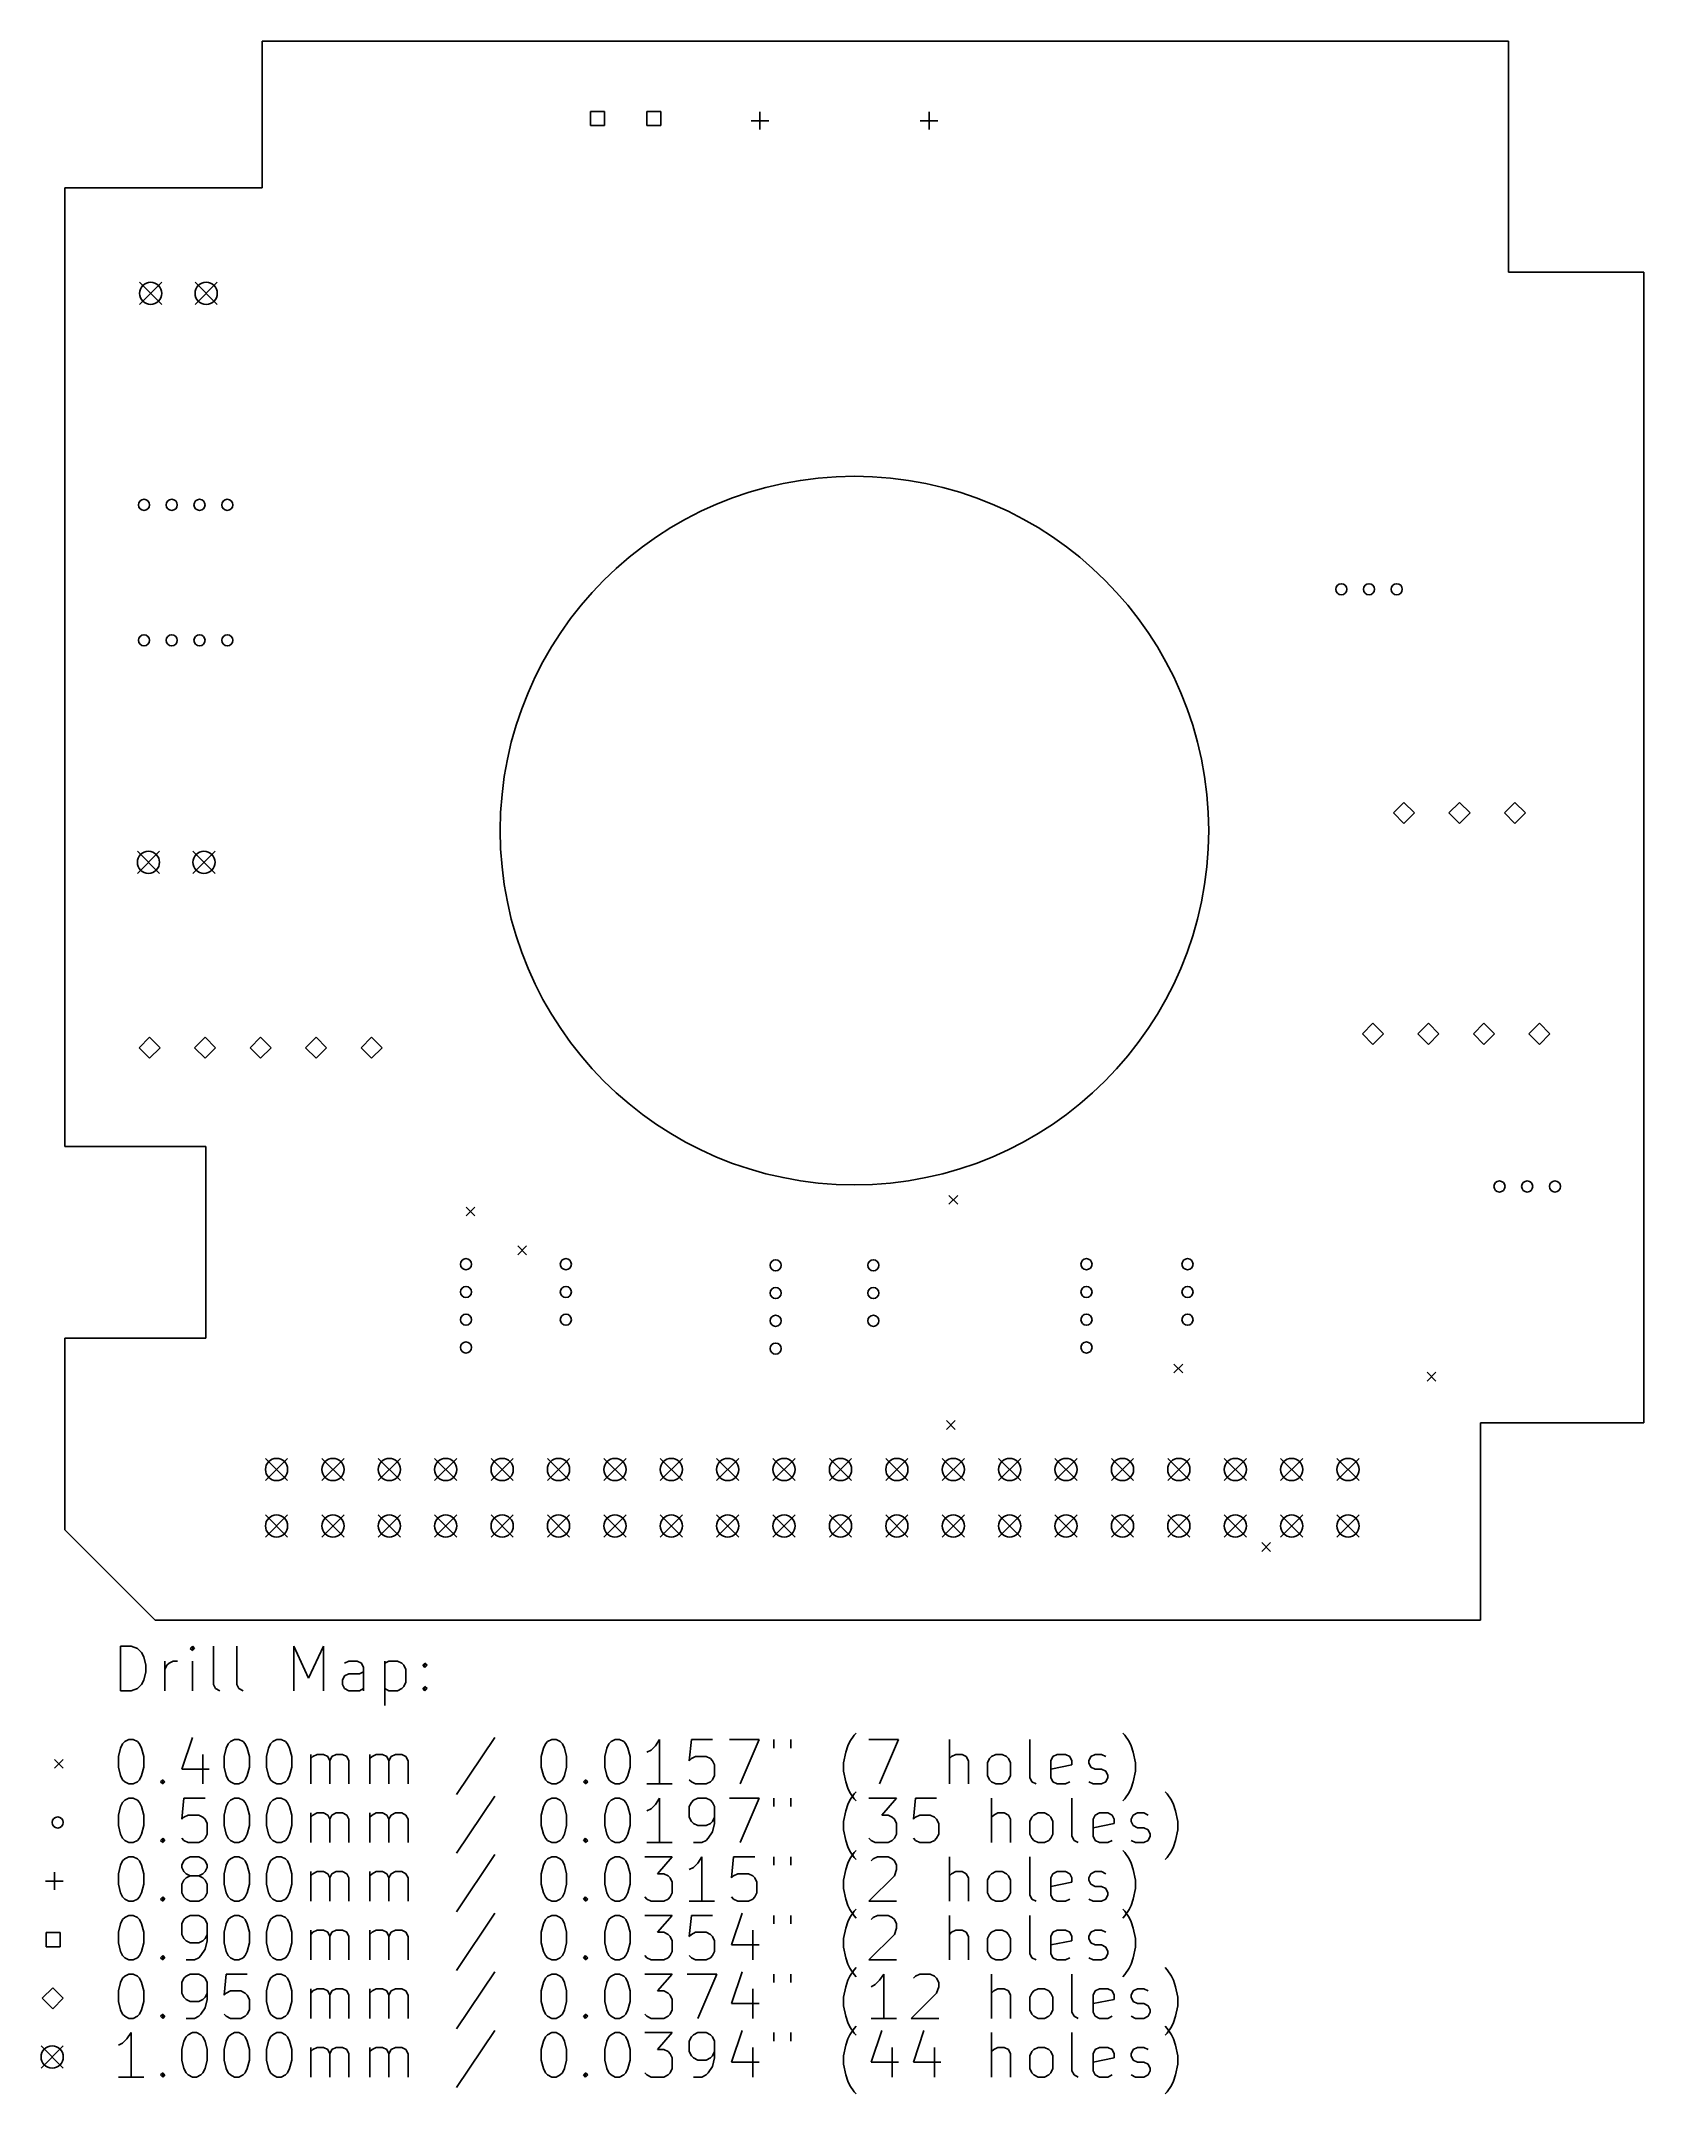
# Model space of a CAD drawing. Extents: x 135.6 to 207.8, y -129.5 to -37.1.
import ezdxf

# ---------------------------------------------------------------- set-up
doc = ezdxf.new("R2010")
doc.units = 0
doc.layers.add('BLACK', color=7, linetype='CONTINUOUS')

msp = doc.modelspace()

# ---------------------------------------------------------------- linework, layer by layer
at = {"layer": 'BLACK', "linetype": 'CONTINUOUS'}
for p, q in [((145.578, -37.06), (201.712, -37.06)), ((145.578, -43.664), (145.578, -37.06)), ((201.712, -37.06), (201.712, -47.474)), ((160.993, -40.232), (160.357, -40.232)), ((160.357, -40.232), (160.357, -40.868)), ((160.993, -40.868), (160.993, -40.232)), ((163.533, -40.232), (162.897, -40.232)), ((162.897, -40.232), (162.897, -40.868)), ((163.533, -40.868), (163.533, -40.232)), ((167.59, -40.65), (168.39, -40.65)), ((167.99, -40.25), (167.99, -41.05)), ((175.21, -40.65), (176.01, -40.65)), ((175.61, -40.25), (175.61, -41.05)), ((160.357, -40.868), (160.993, -40.868)), ((162.897, -40.868), (163.533, -40.868)), ((136.688, -43.664), (145.578, -43.664)), ((136.688, -86.844), (136.688, -43.664)), ((140.05, -47.925), (141.05, -48.925)), ((141.05, -47.925), (140.05, -48.925)), ((142.55, -47.925), (143.55, -48.925)), ((143.55, -47.925), (142.55, -48.925)), ((201.712, -47.474), (207.808, -47.474)), ((207.808, -47.474), (207.808, -99.29)), ((197, -71.35), (196.525, -71.825)), ((196.525, -71.825), (197, -72.3)), ((197.475, -71.825), (197, -71.35)), ((197, -72.3), (197.475, -71.825)), ((199.5, -71.35), (199.025, -71.825)), ((199.025, -71.825), (199.5, -72.3)), ((199.975, -71.825), (199.5, -71.35)), ((199.5, -72.3), (199.975, -71.825)), ((202, -71.35), (201.525, -71.825)), ((201.525, -71.825), (202, -72.3)), ((202.475, -71.825), (202, -71.35)), ((202, -72.3), (202.475, -71.825)), ((139.95, -73.55), (140.95, -74.55)), ((140.95, -73.55), (139.95, -74.55)), ((142.45, -73.55), (143.45, -74.55)), ((143.45, -73.55), (142.45, -74.55)), ((195.6, -81.3), (195.125, -81.775)), ((196.075, -81.775), (195.6, -81.3)), ((198.1, -81.3), (197.625, -81.775)), ((198.575, -81.775), (198.1, -81.3)), ((200.6, -81.3), (200.125, -81.775)), ((201.075, -81.775), (200.6, -81.3)), ((203.1, -81.3), (202.625, -81.775)), ((203.575, -81.775), (203.1, -81.3)), ((140.5, -81.925), (140.025, -82.4)), ((140.975, -82.4), (140.5, -81.925)), ((143, -81.925), (142.525, -82.4)), ((143.475, -82.4), (143, -81.925)), ((145.5, -81.925), (145.025, -82.4)), ((145.975, -82.4), (145.5, -81.925)), ((148, -81.925), (147.525, -82.4)), ((148.475, -82.4), (148, -81.925)), ((150.5, -81.925), (150.025, -82.4)), ((150.975, -82.4), (150.5, -81.925)), ((195.125, -81.775), (195.6, -82.25)), ((195.6, -82.25), (196.075, -81.775)), ((197.625, -81.775), (198.1, -82.25)), ((198.1, -82.25), (198.575, -81.775)), ((200.125, -81.775), (200.6, -82.25)), ((200.6, -82.25), (201.075, -81.775)), ((202.625, -81.775), (203.1, -82.25)), ((203.1, -82.25), (203.575, -81.775)), ((140.025, -82.4), (140.5, -82.875)), ((140.5, -82.875), (140.975, -82.4)), ((142.525, -82.4), (143, -82.875)), ((143, -82.875), (143.475, -82.4)), ((145.025, -82.4), (145.5, -82.875)), ((145.5, -82.875), (145.975, -82.4)), ((147.525, -82.4), (148, -82.875)), ((148, -82.875), (148.475, -82.4)), ((150.025, -82.4), (150.5, -82.875)), ((150.5, -82.875), (150.975, -82.4)), ((136.688, -86.844), (143.038, -86.844)), ((143.038, -86.844), (143.038, -95.48)), ((154.753, -89.575), (155.153, -89.975)), ((155.153, -89.575), (154.753, -89.975)), ((176.506, -89.053), (176.906, -89.453)), ((176.906, -89.053), (176.506, -89.453)), ((157.08, -91.325), (157.48, -91.725)), ((157.48, -91.325), (157.08, -91.725)), ((136.688, -95.48), (136.688, -104.116)), ((143.038, -95.48), (136.688, -95.48)), ((186.638, -96.647), (187.038, -97.047)), ((187.038, -96.647), (186.638, -97.047)), ((198.037, -97.018), (198.438, -97.418)), ((198.438, -97.018), (198.037, -97.418)), ((176.389, -99.195), (176.789, -99.595)), ((176.789, -99.195), (176.389, -99.595)), ((200.442, -99.29), (207.808, -99.29)), ((200.442, -108.18), (200.442, -99.29)), ((145.72, -100.897), (146.72, -101.897)), ((146.72, -100.897), (145.72, -101.897)), ((148.26, -100.897), (149.26, -101.897)), ((149.26, -100.897), (148.26, -101.897)), ((150.8, -100.897), (151.8, -101.897)), ((151.8, -100.897), (150.8, -101.897)), ((153.34, -100.897), (154.34, -101.897)), ((154.34, -100.897), (153.34, -101.897)), ((155.88, -100.897), (156.88, -101.897)), ((156.88, -100.897), (155.88, -101.897)), ((158.42, -100.897), (159.42, -101.897)), ((159.42, -100.897), (158.42, -101.897)), ((160.96, -100.897), (161.96, -101.897)), ((161.96, -100.897), (160.96, -101.897)), ((163.5, -100.897), (164.5, -101.897)), ((164.5, -100.897), (163.5, -101.897)), ((166.04, -100.897), (167.04, -101.897)), ((167.04, -100.897), (166.04, -101.897)), ((168.58, -100.897), (169.58, -101.897)), ((169.58, -100.897), (168.58, -101.897)), ((171.12, -100.897), (172.12, -101.897)), ((172.12, -100.897), (171.12, -101.897)), ((173.66, -100.897), (174.66, -101.897)), ((174.66, -100.897), (173.66, -101.897)), ((176.2, -100.897), (177.2, -101.897)), ((177.2, -100.897), (176.2, -101.897)), ((178.74, -100.897), (179.74, -101.897)), ((179.74, -100.897), (178.74, -101.897)), ((181.28, -100.897), (182.28, -101.897)), ((182.28, -100.897), (181.28, -101.897)), ((183.82, -100.897), (184.82, -101.897)), ((184.82, -100.897), (183.82, -101.897)), ((186.36, -100.897), (187.36, -101.897)), ((187.36, -100.897), (186.36, -101.897)), ((188.9, -100.897), (189.9, -101.897)), ((189.9, -100.897), (188.9, -101.897)), ((191.44, -100.897), (192.44, -101.897)), ((192.44, -100.897), (191.44, -101.897)), ((193.98, -100.897), (194.98, -101.897)), ((194.98, -100.897), (193.98, -101.897)), ((145.72, -103.438), (146.72, -104.438)), ((146.72, -103.438), (145.72, -104.438)), ((148.26, -103.438), (149.26, -104.438)), ((149.26, -103.438), (148.26, -104.438)), ((150.8, -103.438), (151.8, -104.438)), ((151.8, -103.438), (150.8, -104.438)), ((153.34, -103.438), (154.34, -104.438)), ((154.34, -103.438), (153.34, -104.438)), ((155.88, -103.438), (156.88, -104.438)), ((156.88, -103.438), (155.88, -104.438)), ((158.42, -103.438), (159.42, -104.438)), ((159.42, -103.438), (158.42, -104.438)), ((160.96, -103.438), (161.96, -104.438)), ((161.96, -103.438), (160.96, -104.438)), ((163.5, -103.438), (164.5, -104.438)), ((164.5, -103.438), (163.5, -104.438)), ((166.04, -103.438), (167.04, -104.438)), ((167.04, -103.438), (166.04, -104.438)), ((168.58, -103.438), (169.58, -104.438)), ((169.58, -103.438), (168.58, -104.438)), ((171.12, -103.438), (172.12, -104.438)), ((172.12, -103.438), (171.12, -104.438)), ((173.66, -103.438), (174.66, -104.438)), ((174.66, -103.438), (173.66, -104.438)), ((176.2, -103.438), (177.2, -104.438)), ((177.2, -103.438), (176.2, -104.438)), ((178.74, -103.438), (179.74, -104.438)), ((179.74, -103.438), (178.74, -104.438)), ((181.28, -103.438), (182.28, -104.438)), ((182.28, -103.438), (181.28, -104.438)), ((183.82, -103.438), (184.82, -104.438)), ((184.82, -103.438), (183.82, -104.438)), ((186.36, -103.438), (187.36, -104.438)), ((187.36, -103.438), (186.36, -104.438)), ((188.9, -103.438), (189.9, -104.438)), ((189.9, -103.438), (188.9, -104.438)), ((191.44, -103.438), (192.44, -104.438)), ((192.44, -103.438), (191.44, -104.438)), ((193.98, -103.438), (194.98, -104.438)), ((194.98, -103.438), (193.98, -104.438)), ((140.752, -108.18), (136.688, -104.116)), ((190.593, -104.683), (190.992, -105.083)), ((190.992, -104.683), (190.593, -105.083)), ((200.442, -108.18), (140.752, -108.18)), ((139.189, -111.36), (139.189, -109.36)), ((139.189, -109.36), (139.665, -109.36)), ((139.665, -109.36), (139.951, -109.455)), ((139.951, -109.455), (140.142, -109.645)), ((140.142, -109.645), (140.237, -109.836)), ((140.237, -109.836), (140.332, -110.217)), ((141.189, -111.36), (141.189, -110.026)), ((141.38, -110.122), (141.57, -110.026)), ((141.57, -110.026), (141.761, -110.026)), ((142.427, -109.36), (142.332, -109.455)), ((142.332, -109.455), (142.427, -109.55)), ((142.523, -109.455), (142.427, -109.36)), ((142.427, -109.36), (142.427, -109.55)), ((142.427, -109.55), (142.523, -109.455)), ((142.427, -111.36), (142.427, -110.026)), ((143.38, -111.074), (143.38, -109.36)), ((144.427, -111.074), (144.427, -109.36)), ((146.999, -111.36), (146.999, -109.36)), ((146.999, -109.36), (147.665, -110.788)), ((147.665, -110.788), (148.332, -109.36)), ((148.332, -109.36), (148.332, -111.36)), ((149.475, -110.026), (149.284, -110.122)), ((149.856, -110.026), (149.475, -110.026)), ((150.046, -110.122), (149.856, -110.026)), ((151.094, -110.026), (151.094, -112.026)), ((151.094, -110.122), (151.284, -110.026)), ((151.284, -110.026), (151.665, -110.026)), ((151.665, -110.026), (151.856, -110.122)), ((140.237, -110.884), (140.142, -111.074)), ((140.332, -110.503), (140.237, -110.884)), ((140.332, -110.217), (140.332, -110.503)), ((141.189, -110.407), (141.284, -110.217)), ((141.284, -110.217), (141.38, -110.122)), ((149.189, -110.884), (149.284, -110.693)), ((149.189, -111.074), (149.189, -110.884)), ((149.284, -110.693), (149.475, -110.598)), ((149.475, -110.598), (149.951, -110.598)), ((149.951, -110.598), (150.142, -110.503)), ((150.142, -110.312), (150.046, -110.122)), ((150.142, -111.36), (150.142, -110.312)), ((151.856, -110.122), (151.951, -110.217)), ((151.951, -110.217), (152.046, -110.407)), ((152.046, -110.407), (152.046, -110.979)), ((152.808, -110.217), (152.903, -110.122)), ((152.903, -110.312), (152.808, -110.217)), ((152.903, -110.122), (152.999, -110.217)), ((152.903, -110.122), (152.903, -110.312)), ((152.999, -110.217), (152.903, -110.312)), ((139.665, -111.36), (139.189, -111.36)), ((139.951, -111.265), (139.665, -111.36)), ((140.142, -111.074), (139.951, -111.265)), ((143.475, -111.265), (143.38, -111.074)), ((143.665, -111.36), (143.475, -111.265)), ((144.523, -111.265), (144.427, -111.074)), ((144.713, -111.36), (144.523, -111.265)), ((149.284, -111.265), (149.189, -111.074)), ((149.475, -111.36), (149.284, -111.265)), ((149.951, -111.36), (149.475, -111.36)), ((150.142, -111.265), (149.951, -111.36)), ((151.284, -111.36), (151.094, -111.265)), ((151.665, -111.36), (151.284, -111.36)), ((151.856, -111.265), (151.665, -111.36)), ((151.951, -111.169), (151.856, -111.265)), ((152.046, -110.979), (151.951, -111.169)), ((152.808, -111.265), (152.903, -111.169)), ((152.903, -111.36), (152.808, -111.265)), ((152.903, -111.169), (152.999, -111.265)), ((152.903, -111.169), (152.903, -111.36)), ((152.999, -111.265), (152.903, -111.36)), ((139.284, -113.75), (139.38, -113.655)), ((139.38, -113.655), (139.57, -113.56)), ((139.57, -113.56), (139.761, -113.56)), ((139.761, -113.56), (139.951, -113.655)), ((139.951, -113.655), (140.046, -113.75)), ((142.427, -113.465), (141.951, -114.893)), ((144.046, -113.75), (144.142, -113.655)), ((144.142, -113.655), (144.332, -113.56)), ((144.332, -113.56), (144.523, -113.56)), ((144.523, -113.56), (144.713, -113.655)), ((144.713, -113.655), (144.808, -113.75)), ((145.951, -113.75), (146.046, -113.655)), ((146.046, -113.655), (146.237, -113.56)), ((146.237, -113.56), (146.427, -113.56)), ((146.427, -113.56), (146.618, -113.655)), ((146.618, -113.655), (146.713, -113.75)), ((156.046, -113.465), (154.332, -116.036)), ((158.332, -113.75), (158.427, -113.655)), ((158.427, -113.655), (158.618, -113.56)), ((158.618, -113.56), (158.808, -113.56)), ((158.808, -113.56), (158.999, -113.655)), ((158.999, -113.655), (159.094, -113.75)), ((161.189, -113.75), (161.284, -113.655)), ((161.284, -113.655), (161.475, -113.56)), ((161.475, -113.56), (161.665, -113.56)), ((161.665, -113.56), (161.856, -113.655)), ((161.856, -113.655), (161.951, -113.75)), ((163.475, -113.56), (163.284, -113.845)), ((163.475, -115.56), (163.475, -113.56)), ((164.903, -113.56), (164.808, -114.512)), ((165.856, -113.56), (164.903, -113.56)), ((166.618, -113.56), (167.951, -113.56)), ((167.951, -113.56), (167.094, -115.56)), ((168.618, -113.56), (168.618, -113.941)), ((169.38, -113.56), (169.38, -113.941)), ((171.951, -113.845), (172.046, -113.655)), ((172.046, -113.655), (172.237, -113.369)), ((172.237, -113.369), (172.332, -113.274)), ((172.903, -113.56), (174.237, -113.56)), ((174.237, -113.56), (173.38, -115.56)), ((176.523, -115.56), (176.523, -113.56)), ((180.142, -115.274), (180.142, -113.56)), ((184.427, -113.369), (184.332, -113.274)), ((184.618, -113.655), (184.427, -113.369)), ((184.713, -113.845), (184.618, -113.655)), ((136.213, -114.455), (136.613, -114.855)), ((136.613, -114.455), (136.213, -114.855)), ((139.094, -114.322), (139.189, -113.941)), ((139.094, -114.798), (139.094, -114.322)), ((139.189, -113.941), (139.284, -113.75)), ((140.046, -113.75), (140.142, -113.941)), ((140.142, -113.941), (140.237, -114.322)), ((140.237, -114.322), (140.237, -114.798)), ((142.903, -114.226), (142.903, -115.56)), ((143.856, -114.322), (143.951, -113.941)), ((143.856, -114.798), (143.856, -114.322)), ((143.951, -113.941), (144.046, -113.75)), ((144.808, -113.75), (144.903, -113.941)), ((144.903, -113.941), (144.999, -114.322)), ((144.999, -114.322), (144.999, -114.798)), ((145.761, -114.322), (145.856, -113.941)), ((145.761, -114.798), (145.761, -114.322)), ((145.856, -113.941), (145.951, -113.75)), ((146.713, -113.75), (146.808, -113.941)), ((146.808, -113.941), (146.903, -114.322)), ((146.903, -114.322), (146.903, -114.798)), ((147.761, -115.56), (147.761, -114.226)), ((147.761, -114.417), (147.856, -114.322)), ((147.856, -114.322), (148.046, -114.226)), ((148.046, -114.226), (148.332, -114.226)), ((148.332, -114.226), (148.523, -114.322)), ((148.523, -114.322), (148.618, -114.512)), ((148.618, -114.512), (148.713, -114.322)), ((148.618, -114.512), (148.618, -115.56)), ((148.713, -114.322), (148.903, -114.226)), ((148.903, -114.226), (149.189, -114.226)), ((149.189, -114.226), (149.38, -114.322)), ((149.38, -114.322), (149.475, -114.512)), ((149.475, -114.512), (149.475, -115.56)), ((150.427, -115.56), (150.427, -114.226)), ((150.427, -114.417), (150.523, -114.322)), ((150.523, -114.322), (150.713, -114.226)), ((150.713, -114.226), (150.999, -114.226)), ((150.999, -114.226), (151.189, -114.322)), ((151.189, -114.322), (151.284, -114.512)), ((151.284, -114.512), (151.38, -114.322)), ((151.284, -114.512), (151.284, -115.56)), ((151.38, -114.322), (151.57, -114.226)), ((151.57, -114.226), (151.856, -114.226)), ((151.856, -114.226), (152.046, -114.322)), ((152.046, -114.322), (152.142, -114.512)), ((152.142, -114.512), (152.142, -115.56)), ((158.142, -114.322), (158.237, -113.941)), ((158.142, -114.798), (158.142, -114.322)), ((158.237, -113.941), (158.332, -113.75)), ((159.094, -113.75), (159.189, -113.941)), ((159.189, -113.941), (159.284, -114.322)), ((159.284, -114.322), (159.284, -114.798)), ((160.999, -114.322), (161.094, -113.941)), ((160.999, -114.798), (160.999, -114.322)), ((161.094, -113.941), (161.189, -113.75)), ((161.951, -113.75), (162.046, -113.941)), ((162.046, -113.941), (162.142, -114.322)), ((162.142, -114.322), (162.142, -114.798)), ((163.094, -114.036), (162.903, -114.131)), ((163.284, -113.845), (163.094, -114.036)), ((164.808, -114.512), (164.903, -114.417)), ((164.903, -114.417), (165.094, -114.322)), ((165.094, -114.322), (165.57, -114.322)), ((165.57, -114.322), (165.761, -114.417)), ((165.761, -114.417), (165.856, -114.512)), ((165.856, -114.512), (165.951, -114.703)), ((171.761, -114.607), (171.856, -114.131)), ((171.761, -114.988), (171.761, -114.607)), ((171.856, -114.131), (171.951, -113.845)), ((176.618, -114.322), (176.523, -114.417)), ((176.808, -114.226), (176.618, -114.322)), ((177.094, -114.226), (176.808, -114.226)), ((177.284, -114.322), (177.094, -114.226)), ((177.38, -114.512), (177.284, -114.322)), ((177.38, -115.56), (177.38, -114.512)), ((178.237, -114.607), (178.332, -114.417)), ((178.237, -115.179), (178.237, -114.607)), ((178.332, -114.417), (178.427, -114.322)), ((178.427, -114.322), (178.618, -114.226)), ((178.618, -114.226), (178.903, -114.226)), ((178.903, -114.226), (179.094, -114.322)), ((179.094, -114.322), (179.189, -114.417)), ((179.189, -114.417), (179.284, -114.607)), ((179.284, -114.607), (179.284, -115.179)), ((181.094, -114.512), (181.189, -114.322)), ((181.094, -115.274), (181.094, -114.512)), ((181.189, -114.322), (181.38, -114.226)), ((181.38, -114.226), (181.761, -114.226)), ((181.761, -114.226), (181.951, -114.322)), ((181.951, -114.322), (182.046, -114.512)), ((182.046, -114.512), (182.046, -114.703)), ((182.808, -114.512), (182.903, -114.322)), ((182.808, -114.607), (182.808, -114.512)), ((182.903, -114.798), (182.808, -114.607)), ((182.903, -114.322), (183.094, -114.226)), ((183.094, -114.226), (183.38, -114.226)), ((183.38, -114.226), (183.57, -114.322)), ((184.808, -114.131), (184.713, -113.845)), ((184.903, -114.607), (184.808, -114.131)), ((184.903, -114.988), (184.903, -114.607)), ((139.189, -115.179), (139.094, -114.798)), ((139.284, -115.369), (139.189, -115.179)), ((139.38, -115.465), (139.284, -115.369)), ((139.57, -115.56), (139.38, -115.465)), ((139.761, -115.56), (139.57, -115.56)), ((139.951, -115.465), (139.761, -115.56)), ((140.046, -115.369), (139.951, -115.465)), ((140.142, -115.179), (140.046, -115.369)), ((140.237, -114.798), (140.142, -115.179)), ((140.999, -115.465), (141.094, -115.369)), ((141.094, -115.56), (140.999, -115.465)), ((141.094, -115.369), (141.189, -115.465)), ((141.094, -115.369), (141.094, -115.56)), ((141.189, -115.465), (141.094, -115.56)), ((141.951, -114.893), (143.189, -114.893)), ((143.951, -115.179), (143.856, -114.798)), ((144.046, -115.369), (143.951, -115.179)), ((144.142, -115.465), (144.046, -115.369)), ((144.332, -115.56), (144.142, -115.465)), ((144.523, -115.56), (144.332, -115.56)), ((144.713, -115.465), (144.523, -115.56)), ((144.808, -115.369), (144.713, -115.465)), ((144.903, -115.179), (144.808, -115.369)), ((144.999, -114.798), (144.903, -115.179)), ((145.856, -115.179), (145.761, -114.798)), ((145.951, -115.369), (145.856, -115.179)), ((146.046, -115.465), (145.951, -115.369)), ((146.237, -115.56), (146.046, -115.465)), ((146.427, -115.56), (146.237, -115.56)), ((146.618, -115.465), (146.427, -115.56)), ((146.713, -115.369), (146.618, -115.465)), ((146.808, -115.179), (146.713, -115.369)), ((146.903, -114.798), (146.808, -115.179)), ((158.237, -115.179), (158.142, -114.798)), ((158.332, -115.369), (158.237, -115.179)), ((158.427, -115.465), (158.332, -115.369)), ((158.618, -115.56), (158.427, -115.465)), ((158.808, -115.56), (158.618, -115.56)), ((158.999, -115.465), (158.808, -115.56)), ((159.094, -115.369), (158.999, -115.465)), ((159.189, -115.179), (159.094, -115.369)), ((159.284, -114.798), (159.189, -115.179)), ((160.046, -115.465), (160.142, -115.369)), ((160.142, -115.56), (160.046, -115.465)), ((160.142, -115.369), (160.237, -115.465)), ((160.142, -115.369), (160.142, -115.56)), ((160.237, -115.465), (160.142, -115.56)), ((161.094, -115.179), (160.999, -114.798)), ((161.189, -115.369), (161.094, -115.179)), ((161.284, -115.465), (161.189, -115.369)), ((161.475, -115.56), (161.284, -115.465)), ((161.665, -115.56), (161.475, -115.56)), ((161.856, -115.465), (161.665, -115.56)), ((161.951, -115.369), (161.856, -115.465)), ((162.046, -115.179), (161.951, -115.369)), ((162.142, -114.798), (162.046, -115.179)), ((164.046, -115.56), (162.903, -115.56)), ((164.903, -115.465), (164.808, -115.369)), ((165.094, -115.56), (164.903, -115.465)), ((165.57, -115.56), (165.094, -115.56)), ((165.761, -115.465), (165.57, -115.56)), ((165.856, -115.369), (165.761, -115.465)), ((165.951, -115.179), (165.856, -115.369)), ((165.951, -114.703), (165.951, -115.179)), ((171.856, -115.465), (171.761, -114.988)), ((171.951, -115.75), (171.856, -115.465)), ((178.332, -115.369), (178.237, -115.179)), ((178.427, -115.465), (178.332, -115.369)), ((178.618, -115.56), (178.427, -115.465)), ((178.903, -115.56), (178.618, -115.56)), ((179.094, -115.465), (178.903, -115.56)), ((179.189, -115.369), (179.094, -115.465)), ((179.284, -115.179), (179.189, -115.369)), ((180.237, -115.465), (180.142, -115.274)), ((180.427, -115.56), (180.237, -115.465)), ((182.046, -114.703), (181.094, -114.893)), ((181.189, -115.465), (181.094, -115.274)), ((181.38, -115.56), (181.189, -115.465)), ((181.761, -115.56), (181.38, -115.56)), ((181.951, -115.465), (181.761, -115.56)), ((182.808, -115.465), (182.999, -115.56)), ((183.094, -114.893), (182.903, -114.798)), ((182.999, -115.56), (183.38, -115.56)), ((183.38, -114.893), (183.094, -114.893)), ((183.57, -114.988), (183.38, -114.893)), ((183.38, -115.56), (183.57, -115.465)), ((183.665, -115.179), (183.57, -114.988)), ((183.57, -115.465), (183.665, -115.274)), ((183.665, -115.274), (183.665, -115.179)), ((184.713, -115.75), (184.808, -115.465)), ((184.808, -115.465), (184.903, -114.988)), ((139.189, -116.581), (139.284, -116.39)), ((139.284, -116.39), (139.38, -116.295)), ((139.38, -116.295), (139.57, -116.2)), ((139.57, -116.2), (139.761, -116.2)), ((139.761, -116.2), (139.951, -116.295)), ((139.951, -116.295), (140.046, -116.39)), ((140.046, -116.39), (140.142, -116.581)), ((142.046, -116.2), (141.951, -117.152)), ((142.999, -116.2), (142.046, -116.2)), ((143.951, -116.581), (144.046, -116.39)), ((144.046, -116.39), (144.142, -116.295)), ((144.142, -116.295), (144.332, -116.2)), ((144.332, -116.2), (144.523, -116.2)), ((144.523, -116.2), (144.713, -116.295)), ((144.713, -116.295), (144.808, -116.39)), ((144.808, -116.39), (144.903, -116.581)), ((145.856, -116.581), (145.951, -116.39)), ((145.951, -116.39), (146.046, -116.295)), ((146.046, -116.295), (146.237, -116.2)), ((146.237, -116.2), (146.427, -116.2)), ((146.427, -116.2), (146.618, -116.295)), ((146.618, -116.295), (146.713, -116.39)), ((146.713, -116.39), (146.808, -116.581)), ((156.046, -116.105), (154.332, -118.676)), ((158.237, -116.581), (158.332, -116.39)), ((158.332, -116.39), (158.427, -116.295)), ((158.427, -116.295), (158.618, -116.2)), ((158.618, -116.2), (158.808, -116.2)), ((158.808, -116.2), (158.999, -116.295)), ((158.999, -116.295), (159.094, -116.39)), ((159.094, -116.39), (159.189, -116.581)), ((161.094, -116.581), (161.189, -116.39)), ((161.189, -116.39), (161.284, -116.295)), ((161.284, -116.295), (161.475, -116.2)), ((161.475, -116.2), (161.665, -116.2)), ((161.665, -116.2), (161.856, -116.295)), ((161.856, -116.295), (161.951, -116.39)), ((161.951, -116.39), (162.046, -116.581)), ((163.284, -116.485), (163.094, -116.676)), ((163.475, -116.2), (163.284, -116.485)), ((163.475, -118.2), (163.475, -116.2)), ((164.903, -116.39), (164.808, -116.581)), ((164.999, -116.295), (164.903, -116.39)), ((165.189, -116.2), (164.999, -116.295)), ((165.57, -116.2), (165.189, -116.2)), ((165.761, -116.295), (165.57, -116.2)), ((165.856, -116.39), (165.761, -116.295)), ((165.951, -116.581), (165.856, -116.39)), ((166.618, -116.2), (167.951, -116.2)), ((167.951, -116.2), (167.094, -118.2)), ((168.618, -116.2), (168.618, -116.581)), ((169.38, -116.2), (169.38, -116.581)), ((171.856, -116.771), (171.951, -116.485)), ((172.046, -115.941), (171.951, -115.75)), ((171.951, -116.485), (172.046, -116.295)), ((172.237, -116.226), (172.046, -115.941)), ((172.046, -116.295), (172.237, -116.009)), ((172.237, -116.009), (172.332, -115.914)), ((172.332, -116.322), (172.237, -116.226)), ((172.903, -116.2), (174.142, -116.2)), ((174.142, -116.2), (173.475, -116.962)), ((174.999, -116.2), (174.903, -117.152)), ((175.951, -116.2), (174.999, -116.2)), ((178.427, -118.2), (178.427, -116.2)), ((182.046, -117.914), (182.046, -116.2)), ((184.332, -116.322), (184.427, -116.226)), ((184.427, -116.226), (184.618, -115.941)), ((184.618, -115.941), (184.713, -115.75)), ((186.332, -116.009), (186.237, -115.914)), ((186.523, -116.295), (186.332, -116.009)), ((186.618, -116.485), (186.523, -116.295)), ((186.713, -116.771), (186.618, -116.485)), ((139.094, -116.962), (139.189, -116.581)), ((139.094, -117.438), (139.094, -116.962)), ((140.142, -116.581), (140.237, -116.962)), ((140.237, -116.962), (140.237, -117.438)), ((141.951, -117.152), (142.046, -117.057)), ((142.046, -117.057), (142.237, -116.962)), ((142.237, -116.962), (142.713, -116.962)), ((142.713, -116.962), (142.903, -117.057)), ((142.903, -117.057), (142.999, -117.152)), ((142.999, -117.152), (143.094, -117.343)), ((143.094, -117.343), (143.094, -117.819)), ((143.856, -116.962), (143.951, -116.581)), ((143.856, -117.438), (143.856, -116.962)), ((144.903, -116.581), (144.999, -116.962)), ((144.999, -116.962), (144.999, -117.438)), ((145.761, -116.962), (145.856, -116.581)), ((145.761, -117.438), (145.761, -116.962)), ((146.808, -116.581), (146.903, -116.962)), ((146.903, -116.962), (146.903, -117.438)), ((147.761, -118.2), (147.761, -116.866)), ((147.761, -117.057), (147.856, -116.962)), ((147.856, -116.962), (148.046, -116.866)), ((148.046, -116.866), (148.332, -116.866)), ((148.332, -116.866), (148.523, -116.962)), ((148.523, -116.962), (148.618, -117.152)), ((148.618, -117.152), (148.713, -116.962)), ((148.618, -117.152), (148.618, -118.2)), ((148.713, -116.962), (148.903, -116.866)), ((148.903, -116.866), (149.189, -116.866)), ((149.189, -116.866), (149.38, -116.962)), ((149.38, -116.962), (149.475, -117.152)), ((149.475, -117.152), (149.475, -118.2)), ((150.427, -118.2), (150.427, -116.866)), ((150.427, -117.057), (150.523, -116.962)), ((150.523, -116.962), (150.713, -116.866)), ((150.713, -116.866), (150.999, -116.866)), ((150.999, -116.866), (151.189, -116.962)), ((151.189, -116.962), (151.284, -117.152)), ((151.284, -117.152), (151.38, -116.962)), ((151.284, -117.152), (151.284, -118.2)), ((151.38, -116.962), (151.57, -116.866)), ((151.57, -116.866), (151.856, -116.866)), ((151.856, -116.866), (152.046, -116.962)), ((152.046, -116.962), (152.142, -117.152)), ((152.142, -117.152), (152.142, -118.2)), ((158.142, -116.962), (158.237, -116.581)), ((158.142, -117.438), (158.142, -116.962)), ((159.189, -116.581), (159.284, -116.962)), ((159.284, -116.962), (159.284, -117.438)), ((160.999, -116.962), (161.094, -116.581)), ((160.999, -117.438), (160.999, -116.962)), ((162.046, -116.581), (162.142, -116.962)), ((162.142, -116.962), (162.142, -117.438)), ((163.094, -116.676), (162.903, -116.771)), ((164.808, -116.581), (164.808, -117.057)), ((164.808, -117.057), (164.903, -117.247)), ((164.903, -117.247), (164.999, -117.343)), ((164.999, -117.343), (165.189, -117.438)), ((165.57, -117.438), (165.761, -117.343)), ((165.761, -117.343), (165.856, -117.247)), ((165.856, -117.247), (165.951, -117.057)), ((165.856, -117.724), (165.951, -117.343)), ((165.951, -117.343), (165.951, -116.581)), ((171.761, -117.247), (171.856, -116.771)), ((171.761, -117.628), (171.761, -117.247)), ((173.475, -116.962), (173.761, -116.962)), ((173.761, -116.962), (173.951, -117.057)), ((173.951, -117.057), (174.046, -117.152)), ((174.046, -117.152), (174.142, -117.343)), ((174.142, -117.343), (174.142, -117.819)), ((174.903, -117.152), (174.999, -117.057)), ((174.999, -117.057), (175.189, -116.962)), ((175.189, -116.962), (175.665, -116.962)), ((175.665, -116.962), (175.856, -117.057)), ((175.856, -117.057), (175.951, -117.152)), ((175.951, -117.152), (176.046, -117.343)), ((176.046, -117.343), (176.046, -117.819)), ((178.523, -116.962), (178.427, -117.057)), ((178.713, -116.866), (178.523, -116.962)), ((178.999, -116.866), (178.713, -116.866)), ((179.189, -116.962), (178.999, -116.866)), ((179.284, -117.152), (179.189, -116.962)), ((179.284, -118.2), (179.284, -117.152)), ((180.142, -117.247), (180.237, -117.057)), ((180.142, -117.819), (180.142, -117.247)), ((180.237, -117.057), (180.332, -116.962)), ((180.332, -116.962), (180.523, -116.866)), ((180.523, -116.866), (180.808, -116.866)), ((180.808, -116.866), (180.999, -116.962)), ((180.999, -116.962), (181.094, -117.057)), ((181.094, -117.057), (181.189, -117.247)), ((181.189, -117.247), (181.189, -117.819)), ((182.999, -117.152), (183.094, -116.962)), ((182.999, -117.914), (182.999, -117.152)), ((183.951, -117.343), (182.999, -117.533)), ((183.094, -116.962), (183.284, -116.866)), ((183.284, -116.866), (183.665, -116.866)), ((183.665, -116.866), (183.856, -116.962)), ((183.856, -116.962), (183.951, -117.152)), ((183.951, -117.152), (183.951, -117.343)), ((184.713, -117.152), (184.808, -116.962)), ((184.713, -117.247), (184.713, -117.152)), ((184.808, -117.438), (184.713, -117.247)), ((184.808, -116.962), (184.999, -116.866)), ((184.999, -116.866), (185.284, -116.866)), ((185.284, -116.866), (185.475, -116.962)), ((186.808, -117.247), (186.713, -116.771)), ((186.808, -117.628), (186.808, -117.247)), ((139.189, -117.819), (139.094, -117.438)), ((139.284, -118.009), (139.189, -117.819)), ((139.38, -118.105), (139.284, -118.009)), ((139.57, -118.2), (139.38, -118.105)), ((139.761, -118.2), (139.57, -118.2)), ((139.951, -118.105), (139.761, -118.2)), ((140.046, -118.009), (139.951, -118.105)), ((140.142, -117.819), (140.046, -118.009)), ((140.237, -117.438), (140.142, -117.819)), ((140.999, -118.105), (141.094, -118.009)), ((141.094, -118.2), (140.999, -118.105)), ((141.094, -118.009), (141.189, -118.105)), ((141.094, -118.009), (141.094, -118.2)), ((141.189, -118.105), (141.094, -118.2)), ((142.046, -118.105), (141.951, -118.009)), ((142.237, -118.2), (142.046, -118.105)), ((142.713, -118.2), (142.237, -118.2)), ((142.903, -118.105), (142.713, -118.2)), ((142.999, -118.009), (142.903, -118.105)), ((143.094, -117.819), (142.999, -118.009)), ((143.951, -117.819), (143.856, -117.438)), ((144.046, -118.009), (143.951, -117.819)), ((144.142, -118.105), (144.046, -118.009)), ((144.332, -118.2), (144.142, -118.105)), ((144.523, -118.2), (144.332, -118.2)), ((144.713, -118.105), (144.523, -118.2)), ((144.808, -118.009), (144.713, -118.105)), ((144.903, -117.819), (144.808, -118.009)), ((144.999, -117.438), (144.903, -117.819)), ((145.856, -117.819), (145.761, -117.438)), ((145.951, -118.009), (145.856, -117.819)), ((146.046, -118.105), (145.951, -118.009)), ((146.237, -118.2), (146.046, -118.105)), ((146.427, -118.2), (146.237, -118.2)), ((146.618, -118.105), (146.427, -118.2)), ((146.713, -118.009), (146.618, -118.105)), ((146.808, -117.819), (146.713, -118.009)), ((146.903, -117.438), (146.808, -117.819)), ((158.237, -117.819), (158.142, -117.438)), ((158.332, -118.009), (158.237, -117.819)), ((158.427, -118.105), (158.332, -118.009)), ((158.618, -118.2), (158.427, -118.105)), ((158.808, -118.2), (158.618, -118.2)), ((158.999, -118.105), (158.808, -118.2)), ((159.094, -118.009), (158.999, -118.105)), ((159.189, -117.819), (159.094, -118.009)), ((159.284, -117.438), (159.189, -117.819)), ((160.046, -118.105), (160.142, -118.009)), ((160.142, -118.2), (160.046, -118.105)), ((160.142, -118.009), (160.237, -118.105)), ((160.142, -118.009), (160.142, -118.2)), ((160.237, -118.105), (160.142, -118.2)), ((161.094, -117.819), (160.999, -117.438)), ((161.189, -118.009), (161.094, -117.819)), ((161.284, -118.105), (161.189, -118.009)), ((161.475, -118.2), (161.284, -118.105)), ((161.665, -118.2), (161.475, -118.2)), ((161.856, -118.105), (161.665, -118.2)), ((161.951, -118.009), (161.856, -118.105)), ((162.046, -117.819), (161.951, -118.009)), ((162.142, -117.438), (162.046, -117.819)), ((164.046, -118.2), (162.903, -118.2)), ((164.999, -118.2), (165.38, -118.2)), ((165.189, -117.438), (165.57, -117.438)), ((165.38, -118.2), (165.57, -118.105)), ((165.57, -118.105), (165.665, -118.009)), ((165.665, -118.009), (165.856, -117.724)), ((171.856, -118.105), (171.761, -117.628)), ((171.951, -118.39), (171.856, -118.105)), ((172.999, -118.105), (172.903, -118.009)), ((173.189, -118.2), (172.999, -118.105)), ((173.761, -118.2), (173.189, -118.2)), ((173.951, -118.105), (173.761, -118.2)), ((174.046, -118.009), (173.951, -118.105)), ((174.142, -117.819), (174.046, -118.009)), ((174.999, -118.105), (174.903, -118.009)), ((175.189, -118.2), (174.999, -118.105)), ((175.665, -118.2), (175.189, -118.2)), ((175.856, -118.105), (175.665, -118.2)), ((175.951, -118.009), (175.856, -118.105)), ((176.046, -117.819), (175.951, -118.009)), ((180.237, -118.009), (180.142, -117.819)), ((180.332, -118.105), (180.237, -118.009)), ((180.523, -118.2), (180.332, -118.105)), ((180.808, -118.2), (180.523, -118.2)), ((180.999, -118.105), (180.808, -118.2)), ((181.094, -118.009), (180.999, -118.105)), ((181.189, -117.819), (181.094, -118.009)), ((182.142, -118.105), (182.046, -117.914)), ((182.332, -118.2), (182.142, -118.105)), ((183.094, -118.105), (182.999, -117.914)), ((183.284, -118.2), (183.094, -118.105)), ((183.665, -118.2), (183.284, -118.2)), ((183.856, -118.105), (183.665, -118.2)), ((184.713, -118.105), (184.903, -118.2)), ((184.999, -117.533), (184.808, -117.438)), ((184.903, -118.2), (185.284, -118.2)), ((185.284, -117.533), (184.999, -117.533)), ((185.475, -117.628), (185.284, -117.533)), ((185.284, -118.2), (185.475, -118.105)), ((185.57, -117.819), (185.475, -117.628)), ((185.475, -118.105), (185.57, -117.914)), ((185.57, -117.914), (185.57, -117.819)), ((186.618, -118.39), (186.713, -118.105)), ((186.713, -118.105), (186.808, -117.628)), ((139.094, -119.602), (139.189, -119.221)), ((139.189, -119.221), (139.284, -119.03)), ((139.284, -119.03), (139.38, -118.935)), ((139.38, -118.935), (139.57, -118.84)), ((139.57, -118.84), (139.761, -118.84)), ((139.761, -118.84), (139.951, -118.935)), ((139.951, -118.935), (140.046, -119.03)), ((140.046, -119.03), (140.142, -119.221)), ((140.142, -119.221), (140.237, -119.602)), ((141.951, -119.221), (142.046, -119.03)), ((141.951, -119.316), (141.951, -119.221)), ((142.046, -119.03), (142.142, -118.935)), ((142.142, -118.935), (142.332, -118.84)), ((142.332, -118.84), (142.713, -118.84)), ((142.713, -118.84), (142.903, -118.935)), ((142.903, -118.935), (142.999, -119.03)), ((142.999, -119.03), (143.094, -119.221)), ((143.094, -119.221), (143.094, -119.316)), ((143.856, -119.602), (143.951, -119.221)), ((143.951, -119.221), (144.046, -119.03)), ((144.046, -119.03), (144.142, -118.935)), ((144.142, -118.935), (144.332, -118.84)), ((144.332, -118.84), (144.523, -118.84)), ((144.523, -118.84), (144.713, -118.935)), ((144.713, -118.935), (144.808, -119.03)), ((144.808, -119.03), (144.903, -119.221)), ((144.903, -119.221), (144.999, -119.602)), ((145.761, -119.602), (145.856, -119.221)), ((145.856, -119.221), (145.951, -119.03)), ((145.951, -119.03), (146.046, -118.935)), ((146.046, -118.935), (146.237, -118.84)), ((146.237, -118.84), (146.427, -118.84)), ((146.427, -118.84), (146.618, -118.935)), ((146.618, -118.935), (146.713, -119.03)), ((146.713, -119.03), (146.808, -119.221)), ((146.808, -119.221), (146.903, -119.602)), ((156.046, -118.745), (154.332, -121.316)), ((158.142, -119.602), (158.237, -119.221)), ((158.237, -119.221), (158.332, -119.03)), ((158.332, -119.03), (158.427, -118.935)), ((158.427, -118.935), (158.618, -118.84)), ((158.618, -118.84), (158.808, -118.84)), ((158.808, -118.84), (158.999, -118.935)), ((158.999, -118.935), (159.094, -119.03)), ((159.094, -119.03), (159.189, -119.221)), ((159.189, -119.221), (159.284, -119.602)), ((160.999, -119.602), (161.094, -119.221)), ((161.094, -119.221), (161.189, -119.03)), ((161.189, -119.03), (161.284, -118.935)), ((161.284, -118.935), (161.475, -118.84)), ((161.475, -118.84), (161.665, -118.84)), ((161.665, -118.84), (161.856, -118.935)), ((161.856, -118.935), (161.951, -119.03)), ((161.951, -119.03), (162.046, -119.221)), ((162.046, -119.221), (162.142, -119.602)), ((162.808, -118.84), (164.046, -118.84)), ((164.046, -118.84), (163.38, -119.602)), ((165.189, -119.125), (164.999, -119.316)), ((165.38, -118.84), (165.189, -119.125)), ((165.38, -120.84), (165.38, -118.84)), ((166.808, -118.84), (166.713, -119.792)), ((167.761, -118.84), (166.808, -118.84)), ((168.618, -118.84), (168.618, -119.221)), ((169.38, -118.84), (169.38, -119.221)), ((171.856, -119.411), (171.951, -119.125)), ((172.046, -118.581), (171.951, -118.39)), ((171.951, -119.125), (172.046, -118.935)), ((172.237, -118.866), (172.046, -118.581)), ((172.046, -118.935), (172.237, -118.649)), ((172.237, -118.649), (172.332, -118.554)), ((172.332, -118.962), (172.237, -118.866)), ((172.999, -119.03), (173.094, -118.935)), ((173.094, -118.935), (173.284, -118.84)), ((173.284, -118.84), (173.761, -118.84)), ((173.761, -118.84), (173.951, -118.935)), ((173.951, -118.935), (174.046, -119.03)), ((174.046, -119.03), (174.142, -119.221)), ((174.142, -119.221), (174.142, -119.411)), ((176.523, -120.84), (176.523, -118.84)), ((180.142, -120.554), (180.142, -118.84)), ((184.427, -118.649), (184.332, -118.554)), ((184.618, -118.935), (184.427, -118.649)), ((184.713, -119.125), (184.618, -118.935)), ((184.808, -119.411), (184.713, -119.125)), ((186.237, -118.962), (186.332, -118.866)), ((186.332, -118.866), (186.523, -118.581)), ((186.523, -118.581), (186.618, -118.39)), ((135.813, -119.935), (136.613, -119.935)), ((136.213, -119.535), (136.213, -120.335)), ((139.094, -120.078), (139.094, -119.602)), ((139.189, -120.459), (139.094, -120.078)), ((140.237, -120.078), (140.142, -120.459)), ((140.237, -119.602), (140.237, -120.078)), ((142.046, -119.506), (141.951, -119.316)), ((142.046, -119.887), (141.951, -120.078)), ((141.951, -120.078), (141.951, -120.459)), ((142.142, -119.602), (142.046, -119.506)), ((142.142, -119.792), (142.046, -119.887)), ((142.332, -119.697), (142.142, -119.602)), ((142.332, -119.697), (142.142, -119.792)), ((142.713, -119.697), (142.332, -119.697)), ((142.903, -119.602), (142.713, -119.697)), ((142.903, -119.792), (142.713, -119.697)), ((142.999, -119.506), (142.903, -119.602)), ((142.999, -119.887), (142.903, -119.792)), ((143.094, -119.316), (142.999, -119.506)), ((143.094, -120.078), (142.999, -119.887)), ((143.094, -120.459), (143.094, -120.078)), ((143.856, -120.078), (143.856, -119.602)), ((143.951, -120.459), (143.856, -120.078)), ((144.999, -120.078), (144.903, -120.459)), ((144.999, -119.602), (144.999, -120.078)), ((145.761, -120.078), (145.761, -119.602)), ((145.856, -120.459), (145.761, -120.078)), ((146.903, -120.078), (146.808, -120.459)), ((146.903, -119.602), (146.903, -120.078)), ((147.761, -120.84), (147.761, -119.506)), ((147.761, -119.697), (147.856, -119.602)), ((147.856, -119.602), (148.046, -119.506)), ((148.046, -119.506), (148.332, -119.506)), ((148.332, -119.506), (148.523, -119.602)), ((148.523, -119.602), (148.618, -119.792)), ((148.618, -119.792), (148.713, -119.602)), ((148.618, -119.792), (148.618, -120.84)), ((148.713, -119.602), (148.903, -119.506)), ((148.903, -119.506), (149.189, -119.506)), ((149.189, -119.506), (149.38, -119.602)), ((149.38, -119.602), (149.475, -119.792)), ((149.475, -119.792), (149.475, -120.84)), ((150.427, -120.84), (150.427, -119.506)), ((150.427, -119.697), (150.523, -119.602)), ((150.523, -119.602), (150.713, -119.506)), ((150.713, -119.506), (150.999, -119.506)), ((150.999, -119.506), (151.189, -119.602)), ((151.189, -119.602), (151.284, -119.792)), ((151.284, -119.792), (151.38, -119.602)), ((151.284, -119.792), (151.284, -120.84)), ((151.38, -119.602), (151.57, -119.506)), ((151.57, -119.506), (151.856, -119.506)), ((151.856, -119.506), (152.046, -119.602)), ((152.046, -119.602), (152.142, -119.792)), ((152.142, -119.792), (152.142, -120.84)), ((158.142, -120.078), (158.142, -119.602)), ((158.237, -120.459), (158.142, -120.078)), ((159.284, -120.078), (159.189, -120.459)), ((159.284, -119.602), (159.284, -120.078)), ((160.999, -120.078), (160.999, -119.602)), ((161.094, -120.459), (160.999, -120.078)), ((162.142, -120.078), (162.046, -120.459)), ((162.142, -119.602), (162.142, -120.078)), ((163.38, -119.602), (163.665, -119.602)), ((163.665, -119.602), (163.856, -119.697)), ((163.856, -119.697), (163.951, -119.792)), ((163.951, -119.792), (164.046, -119.983)), ((164.046, -119.983), (164.046, -120.459)), ((164.999, -119.316), (164.808, -119.411)), ((166.713, -119.792), (166.808, -119.697)), ((166.808, -119.697), (166.999, -119.602)), ((166.999, -119.602), (167.475, -119.602)), ((167.475, -119.602), (167.665, -119.697)), ((167.665, -119.697), (167.761, -119.792)), ((167.761, -119.792), (167.856, -119.983)), ((167.856, -119.983), (167.856, -120.459)), ((171.761, -119.887), (171.856, -119.411)), ((171.761, -120.268), (171.761, -119.887)), ((174.046, -119.697), (172.903, -120.84)), ((174.142, -119.411), (174.046, -119.697)), ((176.618, -119.602), (176.523, -119.697)), ((176.808, -119.506), (176.618, -119.602)), ((177.094, -119.506), (176.808, -119.506)), ((177.284, -119.602), (177.094, -119.506)), ((177.38, -119.792), (177.284, -119.602)), ((177.38, -120.84), (177.38, -119.792)), ((178.237, -119.887), (178.332, -119.697)), ((178.237, -120.459), (178.237, -119.887)), ((178.332, -119.697), (178.427, -119.602)), ((178.427, -119.602), (178.618, -119.506)), ((178.618, -119.506), (178.903, -119.506)), ((178.903, -119.506), (179.094, -119.602)), ((179.094, -119.602), (179.189, -119.697)), ((179.189, -119.697), (179.284, -119.887)), ((179.284, -119.887), (179.284, -120.459)), ((181.094, -119.792), (181.189, -119.602)), ((181.094, -120.554), (181.094, -119.792)), ((182.046, -119.983), (181.094, -120.173)), ((181.189, -119.602), (181.38, -119.506)), ((181.38, -119.506), (181.761, -119.506)), ((181.761, -119.506), (181.951, -119.602)), ((181.951, -119.602), (182.046, -119.792)), ((182.046, -119.792), (182.046, -119.983)), ((182.808, -119.792), (182.903, -119.602)), ((182.808, -119.887), (182.808, -119.792)), ((182.903, -120.078), (182.808, -119.887)), ((182.903, -119.602), (183.094, -119.506)), ((183.094, -120.173), (182.903, -120.078)), ((183.094, -119.506), (183.38, -119.506)), ((183.38, -120.173), (183.094, -120.173)), ((183.38, -119.506), (183.57, -119.602)), ((183.57, -120.268), (183.38, -120.173)), ((184.903, -119.887), (184.808, -119.411)), ((184.903, -120.268), (184.903, -119.887)), ((139.284, -120.649), (139.189, -120.459)), ((139.38, -120.745), (139.284, -120.649)), ((139.57, -120.84), (139.38, -120.745)), ((139.761, -120.84), (139.57, -120.84)), ((139.951, -120.745), (139.761, -120.84)), ((140.046, -120.649), (139.951, -120.745)), ((140.142, -120.459), (140.046, -120.649)), ((140.999, -120.745), (141.094, -120.649)), ((141.094, -120.84), (140.999, -120.745)), ((141.094, -120.649), (141.189, -120.745)), ((141.094, -120.649), (141.094, -120.84)), ((141.189, -120.745), (141.094, -120.84)), ((141.951, -120.459), (142.046, -120.649)), ((142.046, -120.649), (142.142, -120.745)), ((142.142, -120.745), (142.332, -120.84)), ((142.332, -120.84), (142.713, -120.84)), ((142.713, -120.84), (142.903, -120.745)), ((142.903, -120.745), (142.999, -120.649)), ((142.999, -120.649), (143.094, -120.459)), ((144.046, -120.649), (143.951, -120.459)), ((144.142, -120.745), (144.046, -120.649)), ((144.332, -120.84), (144.142, -120.745)), ((144.523, -120.84), (144.332, -120.84)), ((144.713, -120.745), (144.523, -120.84)), ((144.808, -120.649), (144.713, -120.745)), ((144.903, -120.459), (144.808, -120.649)), ((145.951, -120.649), (145.856, -120.459)), ((146.046, -120.745), (145.951, -120.649)), ((146.237, -120.84), (146.046, -120.745)), ((146.427, -120.84), (146.237, -120.84)), ((146.618, -120.745), (146.427, -120.84)), ((146.713, -120.649), (146.618, -120.745)), ((146.808, -120.459), (146.713, -120.649)), ((158.332, -120.649), (158.237, -120.459)), ((158.427, -120.745), (158.332, -120.649)), ((158.618, -120.84), (158.427, -120.745)), ((158.808, -120.84), (158.618, -120.84)), ((158.999, -120.745), (158.808, -120.84)), ((159.094, -120.649), (158.999, -120.745)), ((159.189, -120.459), (159.094, -120.649)), ((160.046, -120.745), (160.142, -120.649)), ((160.142, -120.84), (160.046, -120.745)), ((160.142, -120.649), (160.237, -120.745)), ((160.142, -120.649), (160.142, -120.84)), ((160.237, -120.745), (160.142, -120.84)), ((161.189, -120.649), (161.094, -120.459)), ((161.284, -120.745), (161.189, -120.649)), ((161.475, -120.84), (161.284, -120.745)), ((161.665, -120.84), (161.475, -120.84)), ((161.856, -120.745), (161.665, -120.84)), ((161.951, -120.649), (161.856, -120.745)), ((162.046, -120.459), (161.951, -120.649)), ((162.903, -120.745), (162.808, -120.649)), ((163.094, -120.84), (162.903, -120.745)), ((163.665, -120.84), (163.094, -120.84)), ((163.856, -120.745), (163.665, -120.84)), ((163.951, -120.649), (163.856, -120.745)), ((164.046, -120.459), (163.951, -120.649)), ((165.951, -120.84), (164.808, -120.84)), ((166.808, -120.745), (166.713, -120.649)), ((166.999, -120.84), (166.808, -120.745)), ((167.475, -120.84), (166.999, -120.84)), ((167.665, -120.745), (167.475, -120.84)), ((167.761, -120.649), (167.665, -120.745)), ((167.856, -120.459), (167.761, -120.649)), ((171.856, -120.745), (171.761, -120.268)), ((171.951, -121.03), (171.856, -120.745)), ((172.046, -121.221), (171.951, -121.03)), ((172.903, -120.84), (174.142, -120.84)), ((178.332, -120.649), (178.237, -120.459)), ((178.427, -120.745), (178.332, -120.649)), ((178.618, -120.84), (178.427, -120.745)), ((178.903, -120.84), (178.618, -120.84)), ((179.094, -120.745), (178.903, -120.84)), ((179.189, -120.649), (179.094, -120.745)), ((179.284, -120.459), (179.189, -120.649)), ((180.237, -120.745), (180.142, -120.554)), ((180.427, -120.84), (180.237, -120.745)), ((181.189, -120.745), (181.094, -120.554)), ((181.38, -120.84), (181.189, -120.745)), ((181.761, -120.84), (181.38, -120.84)), ((181.951, -120.745), (181.761, -120.84)), ((182.808, -120.745), (182.999, -120.84)), ((182.999, -120.84), (183.38, -120.84)), ((183.38, -120.84), (183.57, -120.745)), ((183.665, -120.459), (183.57, -120.268)), ((183.57, -120.745), (183.665, -120.554)), ((183.665, -120.554), (183.665, -120.459)), ((184.618, -121.221), (184.713, -121.03)), ((184.713, -121.03), (184.808, -120.745)), ((184.808, -120.745), (184.903, -120.268)), ((139.094, -122.242), (139.189, -121.861)), ((139.189, -121.861), (139.284, -121.67)), ((139.284, -121.67), (139.38, -121.575)), ((139.38, -121.575), (139.57, -121.48)), ((139.57, -121.48), (139.761, -121.48)), ((139.761, -121.48), (139.951, -121.575)), ((139.951, -121.575), (140.046, -121.67)), ((140.046, -121.67), (140.142, -121.861)), ((140.142, -121.861), (140.237, -122.242)), ((142.046, -121.67), (141.951, -121.861)), ((141.951, -121.861), (141.951, -122.337)), ((142.142, -121.575), (142.046, -121.67)), ((142.332, -121.48), (142.142, -121.575)), ((142.713, -121.48), (142.332, -121.48)), ((142.903, -121.575), (142.713, -121.48)), ((142.999, -121.67), (142.903, -121.575)), ((143.094, -121.861), (142.999, -121.67)), ((143.094, -122.623), (143.094, -121.861)), ((143.856, -122.242), (143.951, -121.861)), ((143.951, -121.861), (144.046, -121.67)), ((144.046, -121.67), (144.142, -121.575)), ((144.142, -121.575), (144.332, -121.48)), ((144.332, -121.48), (144.523, -121.48)), ((144.523, -121.48), (144.713, -121.575)), ((144.713, -121.575), (144.808, -121.67)), ((144.808, -121.67), (144.903, -121.861)), ((144.903, -121.861), (144.999, -122.242)), ((145.761, -122.242), (145.856, -121.861)), ((145.856, -121.861), (145.951, -121.67)), ((145.951, -121.67), (146.046, -121.575)), ((146.046, -121.575), (146.237, -121.48)), ((146.237, -121.48), (146.427, -121.48)), ((146.427, -121.48), (146.618, -121.575)), ((146.618, -121.575), (146.713, -121.67)), ((146.713, -121.67), (146.808, -121.861)), ((146.808, -121.861), (146.903, -122.242)), ((156.046, -121.385), (154.332, -123.956)), ((158.142, -122.242), (158.237, -121.861)), ((158.237, -121.861), (158.332, -121.67)), ((158.332, -121.67), (158.427, -121.575)), ((158.427, -121.575), (158.618, -121.48)), ((158.618, -121.48), (158.808, -121.48)), ((158.808, -121.48), (158.999, -121.575)), ((158.999, -121.575), (159.094, -121.67)), ((159.094, -121.67), (159.189, -121.861)), ((159.189, -121.861), (159.284, -122.242)), ((160.999, -122.242), (161.094, -121.861)), ((161.094, -121.861), (161.189, -121.67)), ((161.189, -121.67), (161.284, -121.575)), ((161.284, -121.575), (161.475, -121.48)), ((161.475, -121.48), (161.665, -121.48)), ((161.665, -121.48), (161.856, -121.575)), ((161.856, -121.575), (161.951, -121.67)), ((161.951, -121.67), (162.046, -121.861)), ((162.046, -121.861), (162.142, -122.242)), ((162.808, -121.48), (164.046, -121.48)), ((164.046, -121.48), (163.38, -122.242)), ((164.903, -121.48), (164.808, -122.432)), ((165.856, -121.48), (164.903, -121.48)), ((167.189, -121.385), (166.713, -122.813)), ((168.618, -121.48), (168.618, -121.861)), ((169.38, -121.48), (169.38, -121.861)), ((171.856, -122.051), (171.951, -121.765)), ((171.951, -121.765), (172.046, -121.575)), ((172.237, -121.506), (172.046, -121.221)), ((172.046, -121.575), (172.237, -121.289)), ((172.237, -121.289), (172.332, -121.194)), ((172.332, -121.602), (172.237, -121.506)), ((172.999, -121.67), (173.094, -121.575)), ((173.094, -121.575), (173.284, -121.48)), ((173.284, -121.48), (173.761, -121.48)), ((173.761, -121.48), (173.951, -121.575)), ((173.951, -121.575), (174.046, -121.67)), ((174.046, -121.67), (174.142, -121.861)), ((174.142, -121.861), (174.142, -122.051)), ((176.523, -123.48), (176.523, -121.48)), ((180.142, -123.194), (180.142, -121.48)), ((184.427, -121.289), (184.332, -121.194)), ((184.332, -121.602), (184.427, -121.506)), ((184.427, -121.506), (184.618, -121.221)), ((184.618, -121.575), (184.427, -121.289)), ((184.713, -121.765), (184.618, -121.575)), ((184.808, -122.051), (184.713, -121.765)), ((136.481, -122.257), (135.845, -122.257)), ((135.845, -122.257), (135.845, -122.893)), ((135.845, -122.893), (136.481, -122.893)), ((136.481, -122.893), (136.481, -122.257)), ((139.094, -122.718), (139.094, -122.242)), ((139.189, -123.099), (139.094, -122.718)), ((140.237, -122.718), (140.142, -123.099)), ((140.237, -122.242), (140.237, -122.718)), ((141.951, -122.337), (142.046, -122.527)), ((142.046, -122.527), (142.142, -122.623)), ((142.142, -122.623), (142.332, -122.718)), ((142.332, -122.718), (142.713, -122.718)), ((142.713, -122.718), (142.903, -122.623)), ((142.903, -122.623), (142.999, -122.527)), ((142.999, -122.527), (143.094, -122.337)), ((142.999, -123.004), (143.094, -122.623)), ((143.856, -122.718), (143.856, -122.242)), ((143.951, -123.099), (143.856, -122.718)), ((144.999, -122.718), (144.903, -123.099)), ((144.999, -122.242), (144.999, -122.718)), ((145.761, -122.718), (145.761, -122.242)), ((145.856, -123.099), (145.761, -122.718)), ((146.903, -122.718), (146.808, -123.099)), ((146.903, -122.242), (146.903, -122.718)), ((147.761, -123.48), (147.761, -122.146)), ((147.761, -122.337), (147.856, -122.242)), ((147.856, -122.242), (148.046, -122.146)), ((148.046, -122.146), (148.332, -122.146)), ((148.332, -122.146), (148.523, -122.242)), ((148.523, -122.242), (148.618, -122.432)), ((148.618, -122.432), (148.713, -122.242)), ((148.618, -122.432), (148.618, -123.48)), ((148.713, -122.242), (148.903, -122.146)), ((148.903, -122.146), (149.189, -122.146)), ((149.189, -122.146), (149.38, -122.242)), ((149.38, -122.242), (149.475, -122.432)), ((149.475, -122.432), (149.475, -123.48)), ((150.427, -123.48), (150.427, -122.146)), ((150.427, -122.337), (150.523, -122.242)), ((150.523, -122.242), (150.713, -122.146)), ((150.713, -122.146), (150.999, -122.146)), ((150.999, -122.146), (151.189, -122.242)), ((151.189, -122.242), (151.284, -122.432)), ((151.284, -122.432), (151.38, -122.242)), ((151.284, -122.432), (151.284, -123.48)), ((151.38, -122.242), (151.57, -122.146)), ((151.57, -122.146), (151.856, -122.146)), ((151.856, -122.146), (152.046, -122.242)), ((152.046, -122.242), (152.142, -122.432)), ((152.142, -122.432), (152.142, -123.48)), ((158.142, -122.718), (158.142, -122.242)), ((158.237, -123.099), (158.142, -122.718)), ((159.284, -122.718), (159.189, -123.099)), ((159.284, -122.242), (159.284, -122.718)), ((160.999, -122.718), (160.999, -122.242)), ((161.094, -123.099), (160.999, -122.718)), ((162.142, -122.718), (162.046, -123.099)), ((162.142, -122.242), (162.142, -122.718)), ((163.38, -122.242), (163.665, -122.242)), ((163.665, -122.242), (163.856, -122.337)), ((163.856, -122.337), (163.951, -122.432)), ((163.951, -122.432), (164.046, -122.623)), ((164.046, -122.623), (164.046, -123.099)), ((164.808, -122.432), (164.903, -122.337)), ((164.903, -122.337), (165.094, -122.242)), ((165.094, -122.242), (165.57, -122.242)), ((165.57, -122.242), (165.761, -122.337)), ((165.761, -122.337), (165.856, -122.432)), ((165.856, -122.432), (165.951, -122.623)), ((165.951, -122.623), (165.951, -123.099)), ((166.713, -122.813), (167.951, -122.813)), ((167.665, -122.146), (167.665, -123.48)), ((171.761, -122.527), (171.856, -122.051)), ((171.761, -122.908), (171.761, -122.527)), ((171.856, -123.385), (171.761, -122.908)), ((174.046, -122.337), (172.903, -123.48)), ((174.142, -122.051), (174.046, -122.337)), ((176.618, -122.242), (176.523, -122.337)), ((176.808, -122.146), (176.618, -122.242)), ((177.094, -122.146), (176.808, -122.146)), ((177.284, -122.242), (177.094, -122.146)), ((177.38, -122.432), (177.284, -122.242)), ((177.38, -123.48), (177.38, -122.432)), ((178.237, -122.527), (178.332, -122.337)), ((178.237, -123.099), (178.237, -122.527)), ((178.332, -122.337), (178.427, -122.242)), ((178.427, -122.242), (178.618, -122.146)), ((178.618, -122.146), (178.903, -122.146)), ((178.903, -122.146), (179.094, -122.242)), ((179.094, -122.242), (179.189, -122.337)), ((179.189, -122.337), (179.284, -122.527)), ((179.284, -122.527), (179.284, -123.099)), ((181.094, -122.432), (181.189, -122.242)), ((181.094, -123.194), (181.094, -122.432)), ((182.046, -122.623), (181.094, -122.813)), ((181.189, -122.242), (181.38, -122.146)), ((181.38, -122.146), (181.761, -122.146)), ((181.761, -122.146), (181.951, -122.242)), ((181.951, -122.242), (182.046, -122.432)), ((182.046, -122.432), (182.046, -122.623)), ((182.808, -122.432), (182.903, -122.242)), ((182.808, -122.527), (182.808, -122.432)), ((182.903, -122.718), (182.808, -122.527)), ((182.903, -122.242), (183.094, -122.146)), ((183.094, -122.813), (182.903, -122.718)), ((183.094, -122.146), (183.38, -122.146)), ((183.38, -122.813), (183.094, -122.813)), ((183.38, -122.146), (183.57, -122.242)), ((183.57, -122.908), (183.38, -122.813)), ((183.665, -123.099), (183.57, -122.908)), ((184.903, -122.527), (184.808, -122.051)), ((184.808, -123.385), (184.903, -122.908)), ((184.903, -122.908), (184.903, -122.527)), ((139.284, -123.289), (139.189, -123.099)), ((139.38, -123.385), (139.284, -123.289)), ((139.57, -123.48), (139.38, -123.385)), ((139.761, -123.48), (139.57, -123.48)), ((139.951, -123.385), (139.761, -123.48)), ((140.046, -123.289), (139.951, -123.385)), ((140.142, -123.099), (140.046, -123.289)), ((140.999, -123.385), (141.094, -123.289)), ((141.094, -123.48), (140.999, -123.385)), ((141.094, -123.289), (141.189, -123.385)), ((141.094, -123.289), (141.094, -123.48)), ((141.189, -123.385), (141.094, -123.48)), ((142.142, -123.48), (142.523, -123.48)), ((142.523, -123.48), (142.713, -123.385)), ((142.713, -123.385), (142.808, -123.289)), ((142.808, -123.289), (142.999, -123.004)), ((144.046, -123.289), (143.951, -123.099)), ((144.142, -123.385), (144.046, -123.289)), ((144.332, -123.48), (144.142, -123.385)), ((144.523, -123.48), (144.332, -123.48)), ((144.713, -123.385), (144.523, -123.48)), ((144.808, -123.289), (144.713, -123.385)), ((144.903, -123.099), (144.808, -123.289)), ((145.951, -123.289), (145.856, -123.099)), ((146.046, -123.385), (145.951, -123.289)), ((146.237, -123.48), (146.046, -123.385)), ((146.427, -123.48), (146.237, -123.48)), ((146.618, -123.385), (146.427, -123.48)), ((146.713, -123.289), (146.618, -123.385)), ((146.808, -123.099), (146.713, -123.289)), ((158.332, -123.289), (158.237, -123.099)), ((158.427, -123.385), (158.332, -123.289)), ((158.618, -123.48), (158.427, -123.385)), ((158.808, -123.48), (158.618, -123.48)), ((158.999, -123.385), (158.808, -123.48)), ((159.094, -123.289), (158.999, -123.385)), ((159.189, -123.099), (159.094, -123.289)), ((160.046, -123.385), (160.142, -123.289)), ((160.142, -123.48), (160.046, -123.385)), ((160.142, -123.289), (160.237, -123.385)), ((160.142, -123.289), (160.142, -123.48)), ((160.237, -123.385), (160.142, -123.48)), ((161.189, -123.289), (161.094, -123.099)), ((161.284, -123.385), (161.189, -123.289)), ((161.475, -123.48), (161.284, -123.385)), ((161.665, -123.48), (161.475, -123.48)), ((161.856, -123.385), (161.665, -123.48)), ((161.951, -123.289), (161.856, -123.385)), ((162.046, -123.099), (161.951, -123.289)), ((162.903, -123.385), (162.808, -123.289)), ((163.094, -123.48), (162.903, -123.385)), ((163.665, -123.48), (163.094, -123.48)), ((163.856, -123.385), (163.665, -123.48)), ((163.951, -123.289), (163.856, -123.385)), ((164.046, -123.099), (163.951, -123.289)), ((164.903, -123.385), (164.808, -123.289)), ((165.094, -123.48), (164.903, -123.385)), ((165.57, -123.48), (165.094, -123.48)), ((165.761, -123.385), (165.57, -123.48)), ((165.856, -123.289), (165.761, -123.385)), ((165.951, -123.099), (165.856, -123.289)), ((171.951, -123.67), (171.856, -123.385)), ((172.046, -123.861), (171.951, -123.67)), ((172.237, -124.146), (172.046, -123.861)), ((172.237, -123.929), (172.332, -123.834)), ((172.903, -123.48), (174.142, -123.48)), ((178.332, -123.289), (178.237, -123.099)), ((178.427, -123.385), (178.332, -123.289)), ((178.618, -123.48), (178.427, -123.385)), ((178.903, -123.48), (178.618, -123.48)), ((179.094, -123.385), (178.903, -123.48)), ((179.189, -123.289), (179.094, -123.385)), ((179.284, -123.099), (179.189, -123.289)), ((180.237, -123.385), (180.142, -123.194)), ((180.427, -123.48), (180.237, -123.385)), ((181.189, -123.385), (181.094, -123.194)), ((181.38, -123.48), (181.189, -123.385)), ((181.761, -123.48), (181.38, -123.48)), ((181.951, -123.385), (181.761, -123.48)), ((182.808, -123.385), (182.999, -123.48)), ((182.999, -123.48), (183.38, -123.48)), ((183.38, -123.48), (183.57, -123.385)), ((183.57, -123.385), (183.665, -123.194)), ((183.665, -123.194), (183.665, -123.099)), ((184.427, -124.146), (184.618, -123.861)), ((184.618, -123.861), (184.713, -123.67)), ((184.713, -123.67), (184.808, -123.385)), ((186.332, -123.929), (186.237, -123.834)), ((136.138, -124.74), (135.663, -125.215)), ((136.613, -125.215), (136.138, -124.74)), ((139.094, -124.882), (139.189, -124.501)), ((139.189, -124.501), (139.284, -124.31)), ((139.284, -124.31), (139.38, -124.215)), ((139.38, -124.215), (139.57, -124.12)), ((139.57, -124.12), (139.761, -124.12)), ((139.761, -124.12), (139.951, -124.215)), ((139.951, -124.215), (140.046, -124.31)), ((140.046, -124.31), (140.142, -124.501)), ((140.142, -124.501), (140.237, -124.882)), ((142.046, -124.31), (141.951, -124.501)), ((141.951, -124.501), (141.951, -124.977)), ((142.142, -124.215), (142.046, -124.31)), ((142.332, -124.12), (142.142, -124.215)), ((142.713, -124.12), (142.332, -124.12)), ((142.903, -124.215), (142.713, -124.12)), ((142.999, -124.31), (142.903, -124.215)), ((143.094, -124.501), (142.999, -124.31)), ((143.094, -125.263), (143.094, -124.501)), ((143.951, -124.12), (143.856, -125.072)), ((144.903, -124.12), (143.951, -124.12)), ((145.761, -124.882), (145.856, -124.501)), ((145.856, -124.501), (145.951, -124.31)), ((145.951, -124.31), (146.046, -124.215)), ((146.046, -124.215), (146.237, -124.12)), ((146.237, -124.12), (146.427, -124.12)), ((146.427, -124.12), (146.618, -124.215)), ((146.618, -124.215), (146.713, -124.31)), ((146.713, -124.31), (146.808, -124.501)), ((146.808, -124.501), (146.903, -124.882)), ((147.761, -126.12), (147.761, -124.786)), ((147.856, -124.882), (148.046, -124.786)), ((148.046, -124.786), (148.332, -124.786)), ((148.332, -124.786), (148.523, -124.882)), ((148.713, -124.882), (148.903, -124.786)), ((148.903, -124.786), (149.189, -124.786)), ((149.189, -124.786), (149.38, -124.882)), ((150.427, -126.12), (150.427, -124.786)), ((150.523, -124.882), (150.713, -124.786)), ((150.713, -124.786), (150.999, -124.786)), ((150.999, -124.786), (151.189, -124.882)), ((151.38, -124.882), (151.57, -124.786)), ((151.57, -124.786), (151.856, -124.786)), ((151.856, -124.786), (152.046, -124.882)), ((156.046, -124.025), (154.332, -126.596)), ((158.142, -124.882), (158.237, -124.501)), ((158.237, -124.501), (158.332, -124.31)), ((158.332, -124.31), (158.427, -124.215)), ((158.427, -124.215), (158.618, -124.12)), ((158.618, -124.12), (158.808, -124.12)), ((158.808, -124.12), (158.999, -124.215)), ((158.999, -124.215), (159.094, -124.31)), ((159.094, -124.31), (159.189, -124.501)), ((159.189, -124.501), (159.284, -124.882)), ((160.999, -124.882), (161.094, -124.501)), ((161.094, -124.501), (161.189, -124.31)), ((161.189, -124.31), (161.284, -124.215)), ((161.284, -124.215), (161.475, -124.12)), ((161.475, -124.12), (161.665, -124.12)), ((161.665, -124.12), (161.856, -124.215)), ((161.856, -124.215), (161.951, -124.31)), ((161.951, -124.31), (162.046, -124.501)), ((162.046, -124.501), (162.142, -124.882)), ((162.808, -124.12), (164.046, -124.12)), ((164.046, -124.12), (163.38, -124.882)), ((164.713, -124.12), (166.046, -124.12)), ((166.046, -124.12), (165.189, -126.12)), ((167.189, -124.025), (166.713, -125.453)), ((167.665, -124.786), (167.665, -126.12)), ((168.618, -124.12), (168.618, -124.501)), ((169.38, -124.12), (169.38, -124.501)), ((171.761, -125.167), (171.856, -124.691)), ((171.856, -124.691), (171.951, -124.405)), ((171.951, -124.405), (172.046, -124.215)), ((172.046, -124.215), (172.237, -123.929)), ((172.332, -124.242), (172.237, -124.146)), ((173.189, -124.596), (172.999, -124.691)), ((173.38, -124.405), (173.189, -124.596)), ((173.57, -124.12), (173.38, -124.405)), ((173.57, -126.12), (173.57, -124.12)), ((174.903, -124.31), (174.999, -124.215)), ((174.999, -124.215), (175.189, -124.12)), ((175.189, -124.12), (175.665, -124.12)), ((175.665, -124.12), (175.856, -124.215)), ((175.856, -124.215), (175.951, -124.31)), ((175.951, -124.31), (176.046, -124.501)), ((176.046, -124.691), (175.951, -124.977)), ((176.046, -124.501), (176.046, -124.691)), ((178.427, -126.12), (178.427, -124.12)), ((178.713, -124.786), (178.523, -124.882)), ((178.999, -124.786), (178.713, -124.786)), ((179.189, -124.882), (178.999, -124.786)), ((180.332, -124.882), (180.523, -124.786)), ((180.523, -124.786), (180.808, -124.786)), ((180.808, -124.786), (180.999, -124.882)), ((182.046, -125.834), (182.046, -124.12)), ((183.094, -124.882), (183.284, -124.786)), ((183.284, -124.786), (183.665, -124.786)), ((183.665, -124.786), (183.856, -124.882)), ((184.332, -124.242), (184.427, -124.146)), ((184.808, -124.882), (184.999, -124.786)), ((184.999, -124.786), (185.284, -124.786)), ((185.284, -124.786), (185.475, -124.882)), ((186.523, -124.215), (186.332, -123.929)), ((186.618, -124.405), (186.523, -124.215)), ((186.713, -124.691), (186.618, -124.405)), ((186.808, -125.167), (186.713, -124.691)), ((135.663, -125.215), (136.138, -125.69)), ((136.138, -125.69), (136.613, -125.215)), ((139.094, -125.358), (139.094, -124.882)), ((139.189, -125.739), (139.094, -125.358)), ((139.284, -125.929), (139.189, -125.739)), ((140.142, -125.739), (140.046, -125.929)), ((140.237, -125.358), (140.142, -125.739)), ((140.237, -124.882), (140.237, -125.358)), ((141.951, -124.977), (142.046, -125.167)), ((142.046, -125.167), (142.142, -125.263)), ((142.142, -125.263), (142.332, -125.358)), ((142.332, -125.358), (142.713, -125.358)), ((142.713, -125.358), (142.903, -125.263)), ((142.808, -125.929), (142.999, -125.644)), ((142.903, -125.263), (142.999, -125.167)), ((142.999, -125.167), (143.094, -124.977)), ((142.999, -125.644), (143.094, -125.263)), ((143.856, -125.072), (143.951, -124.977)), ((143.951, -124.977), (144.142, -124.882)), ((144.142, -124.882), (144.618, -124.882)), ((144.618, -124.882), (144.808, -124.977)), ((144.808, -124.977), (144.903, -125.072)), ((144.903, -125.072), (144.999, -125.263)), ((144.999, -125.739), (144.903, -125.929)), ((144.999, -125.263), (144.999, -125.739)), ((145.761, -125.358), (145.761, -124.882)), ((145.856, -125.739), (145.761, -125.358)), ((145.951, -125.929), (145.856, -125.739)), ((146.808, -125.739), (146.713, -125.929)), ((146.903, -125.358), (146.808, -125.739)), ((146.903, -124.882), (146.903, -125.358)), ((147.761, -124.977), (147.856, -124.882)), ((148.523, -124.882), (148.618, -125.072)), ((148.618, -125.072), (148.713, -124.882)), ((148.618, -125.072), (148.618, -126.12)), ((149.38, -124.882), (149.475, -125.072)), ((149.475, -125.072), (149.475, -126.12)), ((150.427, -124.977), (150.523, -124.882)), ((151.189, -124.882), (151.284, -125.072)), ((151.284, -125.072), (151.38, -124.882)), ((151.284, -125.072), (151.284, -126.12)), ((152.046, -124.882), (152.142, -125.072)), ((152.142, -125.072), (152.142, -126.12)), ((158.142, -125.358), (158.142, -124.882)), ((158.237, -125.739), (158.142, -125.358)), ((158.332, -125.929), (158.237, -125.739)), ((159.189, -125.739), (159.094, -125.929)), ((159.284, -125.358), (159.189, -125.739)), ((159.284, -124.882), (159.284, -125.358)), ((160.999, -125.358), (160.999, -124.882)), ((161.094, -125.739), (160.999, -125.358)), ((161.189, -125.929), (161.094, -125.739)), ((162.046, -125.739), (161.951, -125.929)), ((162.142, -125.358), (162.046, -125.739)), ((162.142, -124.882), (162.142, -125.358)), ((163.38, -124.882), (163.665, -124.882)), ((163.665, -124.882), (163.856, -124.977)), ((163.856, -124.977), (163.951, -125.072)), ((163.951, -125.072), (164.046, -125.263)), ((164.046, -125.739), (163.951, -125.929)), ((164.046, -125.263), (164.046, -125.739)), ((166.713, -125.453), (167.951, -125.453)), ((171.761, -125.548), (171.761, -125.167)), ((171.856, -126.025), (171.761, -125.548)), ((175.951, -124.977), (174.808, -126.12)), ((178.523, -124.882), (178.427, -124.977)), ((179.284, -125.072), (179.189, -124.882)), ((179.284, -126.12), (179.284, -125.072)), ((180.142, -125.167), (180.237, -124.977)), ((180.142, -125.739), (180.142, -125.167)), ((180.237, -125.929), (180.142, -125.739)), ((180.237, -124.977), (180.332, -124.882)), ((180.999, -124.882), (181.094, -124.977)), ((181.094, -124.977), (181.189, -125.167)), ((181.189, -125.739), (181.094, -125.929)), ((181.189, -125.167), (181.189, -125.739)), ((182.999, -125.072), (183.094, -124.882)), ((182.999, -125.834), (182.999, -125.072)), ((183.951, -125.263), (182.999, -125.453)), ((183.856, -124.882), (183.951, -125.072)), ((183.951, -125.072), (183.951, -125.263)), ((184.713, -125.072), (184.808, -124.882)), ((184.713, -125.167), (184.713, -125.072)), ((184.808, -125.358), (184.713, -125.167)), ((184.999, -125.453), (184.808, -125.358)), ((185.284, -125.453), (184.999, -125.453)), ((185.475, -125.548), (185.284, -125.453)), ((185.57, -125.739), (185.475, -125.548)), ((185.57, -125.834), (185.57, -125.739)), ((186.713, -126.025), (186.808, -125.548)), ((186.808, -125.548), (186.808, -125.167)), ((139.38, -126.025), (139.284, -125.929)), ((139.57, -126.12), (139.38, -126.025)), ((139.761, -126.12), (139.57, -126.12)), ((139.951, -126.025), (139.761, -126.12)), ((140.046, -125.929), (139.951, -126.025)), ((140.999, -126.025), (141.094, -125.929)), ((141.094, -126.12), (140.999, -126.025)), ((141.094, -125.929), (141.189, -126.025)), ((141.094, -125.929), (141.094, -126.12)), ((141.189, -126.025), (141.094, -126.12)), ((142.142, -126.12), (142.523, -126.12)), ((142.523, -126.12), (142.713, -126.025)), ((142.713, -126.025), (142.808, -125.929)), ((143.951, -126.025), (143.856, -125.929)), ((144.142, -126.12), (143.951, -126.025)), ((144.618, -126.12), (144.142, -126.12)), ((144.808, -126.025), (144.618, -126.12)), ((144.903, -125.929), (144.808, -126.025)), ((146.046, -126.025), (145.951, -125.929)), ((146.237, -126.12), (146.046, -126.025)), ((146.427, -126.12), (146.237, -126.12)), ((146.618, -126.025), (146.427, -126.12)), ((146.713, -125.929), (146.618, -126.025)), ((156.046, -126.665), (154.332, -129.236)), ((158.427, -126.025), (158.332, -125.929)), ((158.618, -126.12), (158.427, -126.025)), ((158.808, -126.12), (158.618, -126.12)), ((158.999, -126.025), (158.808, -126.12)), ((159.094, -125.929), (158.999, -126.025)), ((160.046, -126.025), (160.142, -125.929)), ((160.142, -126.12), (160.046, -126.025)), ((160.142, -125.929), (160.237, -126.025)), ((160.142, -125.929), (160.142, -126.12)), ((160.237, -126.025), (160.142, -126.12)), ((161.284, -126.025), (161.189, -125.929)), ((161.475, -126.12), (161.284, -126.025)), ((161.665, -126.12), (161.475, -126.12)), ((161.856, -126.025), (161.665, -126.12)), ((161.951, -125.929), (161.856, -126.025)), ((162.903, -126.025), (162.808, -125.929)), ((163.094, -126.12), (162.903, -126.025)), ((163.665, -126.12), (163.094, -126.12)), ((163.856, -126.025), (163.665, -126.12)), ((163.951, -125.929), (163.856, -126.025)), ((167.189, -126.665), (166.713, -128.093)), ((171.951, -126.31), (171.856, -126.025)), ((172.046, -126.501), (171.951, -126.31)), ((172.237, -126.786), (172.046, -126.501)), ((172.046, -126.855), (172.237, -126.569)), ((172.237, -126.569), (172.332, -126.474)), ((174.142, -126.12), (172.999, -126.12)), ((173.475, -126.665), (172.999, -128.093)), ((174.808, -126.12), (176.046, -126.12)), ((175.38, -126.665), (174.903, -128.093)), ((180.332, -126.025), (180.237, -125.929)), ((180.523, -126.12), (180.332, -126.025)), ((180.808, -126.12), (180.523, -126.12)), ((180.999, -126.025), (180.808, -126.12)), ((181.094, -125.929), (180.999, -126.025)), ((182.142, -126.025), (182.046, -125.834)), ((182.332, -126.12), (182.142, -126.025)), ((183.094, -126.025), (182.999, -125.834)), ((183.284, -126.12), (183.094, -126.025)), ((183.665, -126.12), (183.284, -126.12)), ((183.856, -126.025), (183.665, -126.12)), ((184.713, -126.025), (184.903, -126.12)), ((184.903, -126.12), (185.284, -126.12)), ((185.284, -126.12), (185.475, -126.025)), ((185.475, -126.025), (185.57, -125.834)), ((186.332, -126.569), (186.237, -126.474)), ((186.332, -126.786), (186.523, -126.501)), ((186.523, -126.855), (186.332, -126.569)), ((186.523, -126.501), (186.618, -126.31)), ((186.618, -126.31), (186.713, -126.025)), ((135.613, -127.355), (136.613, -128.355)), ((136.613, -127.355), (135.613, -128.355)), ((139.284, -127.236), (139.094, -127.331)), ((139.475, -127.045), (139.284, -127.236)), ((139.665, -126.76), (139.475, -127.045)), ((139.665, -128.76), (139.665, -126.76)), ((141.951, -127.522), (142.046, -127.141)), ((141.951, -127.998), (141.951, -127.522)), ((142.046, -127.141), (142.142, -126.95)), ((142.142, -126.95), (142.237, -126.855)), ((142.237, -126.855), (142.427, -126.76)), ((142.427, -126.76), (142.618, -126.76)), ((142.618, -126.76), (142.808, -126.855)), ((142.808, -126.855), (142.903, -126.95)), ((142.903, -126.95), (142.999, -127.141)), ((142.999, -127.141), (143.094, -127.522)), ((143.094, -127.522), (143.094, -127.998)), ((143.856, -127.522), (143.951, -127.141)), ((143.856, -127.998), (143.856, -127.522)), ((143.951, -127.141), (144.046, -126.95)), ((144.046, -126.95), (144.142, -126.855)), ((144.142, -126.855), (144.332, -126.76)), ((144.332, -126.76), (144.523, -126.76)), ((144.523, -126.76), (144.713, -126.855)), ((144.713, -126.855), (144.808, -126.95)), ((144.808, -126.95), (144.903, -127.141)), ((144.903, -127.141), (144.999, -127.522)), ((144.999, -127.522), (144.999, -127.998)), ((145.761, -127.522), (145.856, -127.141)), ((145.761, -127.998), (145.761, -127.522)), ((145.856, -127.141), (145.951, -126.95)), ((145.951, -126.95), (146.046, -126.855)), ((146.046, -126.855), (146.237, -126.76)), ((146.237, -126.76), (146.427, -126.76)), ((146.427, -126.76), (146.618, -126.855)), ((146.618, -126.855), (146.713, -126.95)), ((146.713, -126.95), (146.808, -127.141)), ((146.808, -127.141), (146.903, -127.522)), ((146.903, -127.522), (146.903, -127.998)), ((147.761, -128.76), (147.761, -127.426)), ((147.761, -127.617), (147.856, -127.522)), ((147.856, -127.522), (148.046, -127.426)), ((148.046, -127.426), (148.332, -127.426)), ((148.332, -127.426), (148.523, -127.522)), ((148.523, -127.522), (148.618, -127.712)), ((148.618, -127.712), (148.713, -127.522)), ((148.713, -127.522), (148.903, -127.426)), ((148.903, -127.426), (149.189, -127.426)), ((149.189, -127.426), (149.38, -127.522)), ((149.38, -127.522), (149.475, -127.712)), ((150.427, -128.76), (150.427, -127.426)), ((150.427, -127.617), (150.523, -127.522)), ((150.523, -127.522), (150.713, -127.426)), ((150.713, -127.426), (150.999, -127.426)), ((150.999, -127.426), (151.189, -127.522)), ((151.189, -127.522), (151.284, -127.712)), ((151.284, -127.712), (151.38, -127.522)), ((151.38, -127.522), (151.57, -127.426)), ((151.57, -127.426), (151.856, -127.426)), ((151.856, -127.426), (152.046, -127.522)), ((152.046, -127.522), (152.142, -127.712)), ((158.142, -127.522), (158.237, -127.141)), ((158.142, -127.998), (158.142, -127.522)), ((158.237, -127.141), (158.332, -126.95)), ((158.332, -126.95), (158.427, -126.855)), ((158.427, -126.855), (158.618, -126.76)), ((158.618, -126.76), (158.808, -126.76)), ((158.808, -126.76), (158.999, -126.855)), ((158.999, -126.855), (159.094, -126.95)), ((159.094, -126.95), (159.189, -127.141)), ((159.189, -127.141), (159.284, -127.522)), ((159.284, -127.522), (159.284, -127.998)), ((160.999, -127.522), (161.094, -127.141)), ((160.999, -127.998), (160.999, -127.522)), ((161.094, -127.141), (161.189, -126.95)), ((161.189, -126.95), (161.284, -126.855)), ((161.284, -126.855), (161.475, -126.76)), ((161.475, -126.76), (161.665, -126.76)), ((161.665, -126.76), (161.856, -126.855)), ((161.856, -126.855), (161.951, -126.95)), ((161.951, -126.95), (162.046, -127.141)), ((162.046, -127.141), (162.142, -127.522)), ((162.142, -127.522), (162.142, -127.998)), ((162.808, -126.76), (164.046, -126.76)), ((164.046, -126.76), (163.38, -127.522)), ((163.38, -127.522), (163.665, -127.522)), ((163.665, -127.522), (163.856, -127.617)), ((164.903, -126.95), (164.808, -127.141)), ((164.808, -127.141), (164.808, -127.617)), ((164.999, -126.855), (164.903, -126.95)), ((165.189, -126.76), (164.999, -126.855)), ((165.57, -126.76), (165.189, -126.76)), ((165.761, -126.855), (165.57, -126.76)), ((165.856, -126.95), (165.761, -126.855)), ((165.951, -127.141), (165.856, -126.95)), ((165.951, -127.903), (165.951, -127.141)), ((167.665, -127.426), (167.665, -128.76)), ((168.618, -126.76), (168.618, -127.141)), ((169.38, -126.76), (169.38, -127.141)), ((171.761, -127.807), (171.856, -127.331)), ((171.856, -127.331), (171.951, -127.045)), ((171.951, -127.045), (172.046, -126.855)), ((172.332, -126.882), (172.237, -126.786)), ((173.951, -127.426), (173.951, -128.76)), ((175.856, -127.426), (175.856, -128.76)), ((178.427, -128.76), (178.427, -126.76)), ((178.523, -127.522), (178.427, -127.617)), ((178.713, -127.426), (178.523, -127.522)), ((178.999, -127.426), (178.713, -127.426)), ((179.189, -127.522), (178.999, -127.426)), ((179.284, -127.712), (179.189, -127.522)), ((180.237, -127.617), (180.332, -127.522)), ((180.332, -127.522), (180.523, -127.426)), ((180.523, -127.426), (180.808, -127.426)), ((180.808, -127.426), (180.999, -127.522)), ((180.999, -127.522), (181.094, -127.617)), ((182.046, -128.474), (182.046, -126.76)), ((182.999, -127.712), (183.094, -127.522)), ((183.094, -127.522), (183.284, -127.426)), ((183.284, -127.426), (183.665, -127.426)), ((183.665, -127.426), (183.856, -127.522)), ((183.856, -127.522), (183.951, -127.712)), ((184.713, -127.712), (184.808, -127.522)), ((184.808, -127.522), (184.999, -127.426)), ((184.999, -127.426), (185.284, -127.426)), ((185.284, -127.426), (185.475, -127.522)), ((186.237, -126.882), (186.332, -126.786)), ((186.618, -127.045), (186.523, -126.855)), ((186.713, -127.331), (186.618, -127.045)), ((186.808, -127.807), (186.713, -127.331)), ((142.046, -128.379), (141.951, -127.998)), ((142.142, -128.569), (142.046, -128.379)), ((142.999, -128.379), (142.903, -128.569)), ((143.094, -127.998), (142.999, -128.379)), ((143.951, -128.379), (143.856, -127.998)), ((144.046, -128.569), (143.951, -128.379)), ((144.903, -128.379), (144.808, -128.569)), ((144.999, -127.998), (144.903, -128.379)), ((145.856, -128.379), (145.761, -127.998)), ((145.951, -128.569), (145.856, -128.379)), ((146.808, -128.379), (146.713, -128.569)), ((146.903, -127.998), (146.808, -128.379)), ((148.618, -127.712), (148.618, -128.76)), ((149.475, -127.712), (149.475, -128.76)), ((151.284, -127.712), (151.284, -128.76)), ((152.142, -127.712), (152.142, -128.76)), ((158.237, -128.379), (158.142, -127.998)), ((158.332, -128.569), (158.237, -128.379)), ((159.189, -128.379), (159.094, -128.569)), ((159.284, -127.998), (159.189, -128.379)), ((161.094, -128.379), (160.999, -127.998)), ((161.189, -128.569), (161.094, -128.379)), ((162.046, -128.379), (161.951, -128.569)), ((162.142, -127.998), (162.046, -128.379)), ((163.856, -127.617), (163.951, -127.712)), ((163.951, -127.712), (164.046, -127.903)), ((164.046, -128.379), (163.951, -128.569)), ((164.046, -127.903), (164.046, -128.379)), ((164.808, -127.617), (164.903, -127.807)), ((164.903, -127.807), (164.999, -127.903)), ((164.999, -127.903), (165.189, -127.998)), ((165.189, -127.998), (165.57, -127.998)), ((165.57, -127.998), (165.761, -127.903)), ((165.665, -128.569), (165.856, -128.284)), ((165.761, -127.903), (165.856, -127.807)), ((165.856, -127.807), (165.951, -127.617)), ((165.856, -128.284), (165.951, -127.903)), ((166.713, -128.093), (167.951, -128.093)), ((171.761, -128.188), (171.761, -127.807)), ((171.856, -128.665), (171.761, -128.188)), ((172.999, -128.093), (174.237, -128.093)), ((174.903, -128.093), (176.142, -128.093)), ((179.284, -128.76), (179.284, -127.712)), ((180.142, -127.807), (180.237, -127.617)), ((180.142, -128.379), (180.142, -127.807)), ((180.237, -128.569), (180.142, -128.379)), ((181.094, -127.617), (181.189, -127.807)), ((181.189, -128.379), (181.094, -128.569)), ((181.189, -127.807), (181.189, -128.379)), ((182.142, -128.665), (182.046, -128.474)), ((182.999, -128.474), (182.999, -127.712)), ((183.951, -127.903), (182.999, -128.093)), ((183.094, -128.665), (182.999, -128.474)), ((183.951, -127.712), (183.951, -127.903)), ((184.713, -127.807), (184.713, -127.712)), ((184.808, -127.998), (184.713, -127.807)), ((184.999, -128.093), (184.808, -127.998)), ((185.284, -128.093), (184.999, -128.093)), ((185.475, -128.188), (185.284, -128.093)), ((185.57, -128.379), (185.475, -128.188)), ((185.475, -128.665), (185.57, -128.474)), ((185.57, -128.474), (185.57, -128.379)), ((186.713, -128.665), (186.808, -128.188)), ((186.808, -128.188), (186.808, -127.807)), ((140.237, -128.76), (139.094, -128.76)), ((140.999, -128.665), (141.094, -128.569)), ((141.094, -128.76), (140.999, -128.665)), ((141.094, -128.569), (141.189, -128.665)), ((141.094, -128.569), (141.094, -128.76)), ((141.189, -128.665), (141.094, -128.76)), ((142.237, -128.665), (142.142, -128.569)), ((142.427, -128.76), (142.237, -128.665)), ((142.618, -128.76), (142.427, -128.76)), ((142.808, -128.665), (142.618, -128.76)), ((142.903, -128.569), (142.808, -128.665)), ((144.142, -128.665), (144.046, -128.569)), ((144.332, -128.76), (144.142, -128.665)), ((144.523, -128.76), (144.332, -128.76)), ((144.713, -128.665), (144.523, -128.76)), ((144.808, -128.569), (144.713, -128.665)), ((146.046, -128.665), (145.951, -128.569)), ((146.237, -128.76), (146.046, -128.665)), ((146.427, -128.76), (146.237, -128.76)), ((146.618, -128.665), (146.427, -128.76)), ((146.713, -128.569), (146.618, -128.665)), ((158.427, -128.665), (158.332, -128.569)), ((158.618, -128.76), (158.427, -128.665)), ((158.808, -128.76), (158.618, -128.76)), ((158.999, -128.665), (158.808, -128.76)), ((159.094, -128.569), (158.999, -128.665)), ((160.046, -128.665), (160.142, -128.569)), ((160.142, -128.76), (160.046, -128.665)), ((160.142, -128.569), (160.237, -128.665)), ((160.142, -128.569), (160.142, -128.76)), ((160.237, -128.665), (160.142, -128.76)), ((161.284, -128.665), (161.189, -128.569)), ((161.475, -128.76), (161.284, -128.665)), ((161.665, -128.76), (161.475, -128.76)), ((161.856, -128.665), (161.665, -128.76)), ((161.951, -128.569), (161.856, -128.665)), ((162.903, -128.665), (162.808, -128.569)), ((163.094, -128.76), (162.903, -128.665)), ((163.665, -128.76), (163.094, -128.76)), ((163.856, -128.665), (163.665, -128.76)), ((163.951, -128.569), (163.856, -128.665)), ((164.999, -128.76), (165.38, -128.76)), ((165.38, -128.76), (165.57, -128.665)), ((165.57, -128.665), (165.665, -128.569)), ((171.951, -128.95), (171.856, -128.665)), ((172.046, -129.141), (171.951, -128.95)), ((172.237, -129.426), (172.046, -129.141)), ((172.332, -129.522), (172.237, -129.426)), ((180.332, -128.665), (180.237, -128.569)), ((180.523, -128.76), (180.332, -128.665)), ((180.808, -128.76), (180.523, -128.76)), ((180.999, -128.665), (180.808, -128.76)), ((181.094, -128.569), (180.999, -128.665)), ((182.332, -128.76), (182.142, -128.665)), ((183.284, -128.76), (183.094, -128.665)), ((183.665, -128.76), (183.284, -128.76)), ((183.856, -128.665), (183.665, -128.76)), ((184.713, -128.665), (184.903, -128.76)), ((184.903, -128.76), (185.284, -128.76)), ((185.284, -128.76), (185.475, -128.665)), ((186.237, -129.522), (186.332, -129.426)), ((186.332, -129.426), (186.523, -129.141)), ((186.523, -129.141), (186.618, -128.95)), ((186.618, -128.95), (186.713, -128.665))]:
    msp.add_line(p, q, dxfattribs=at)
at = {"layer": 'BLACK'}
for centre, radius in [((140.55, -48.425), 0.5), ((143.05, -48.425), 0.5), ((172.248, -72.62), 15.956), ((140.25, -57.95), 0.25), ((141.5, -57.95), 0.25), ((142.75, -57.95), 0.25), ((144, -57.95), 0.25), ((194.175, -61.75), 0.25), ((195.425, -61.75), 0.25), ((196.675, -61.75), 0.25), ((140.25, -64.05), 0.25), ((141.5, -64.05), 0.25), ((142.75, -64.05), 0.25), ((144, -64.05), 0.25), ((140.45, -74.05), 0.5), ((142.95, -74.05), 0.5), ((201.3, -88.65), 0.25), ((202.55, -88.65), 0.25), ((203.8, -88.65), 0.25), ((154.75, -92.15), 0.25), ((159.25, -92.15), 0.25), ((168.7, -92.2), 0.25), ((173.1, -92.2), 0.25), ((182.7, -92.15), 0.25), ((187.25, -92.15), 0.25), ((154.75, -93.4), 0.25), ((159.25, -93.4), 0.25), ((168.7, -93.45), 0.25), ((173.1, -93.45), 0.25), ((182.7, -93.4), 0.25), ((187.25, -93.4), 0.25), ((154.75, -94.65), 0.25), ((159.25, -94.65), 0.25), ((168.7, -94.7), 0.25), ((173.1, -94.7), 0.25), ((182.7, -94.65), 0.25), ((187.25, -94.65), 0.25), ((154.75, -95.9), 0.25), ((168.7, -95.95), 0.25), ((182.7, -95.9), 0.25), ((146.22, -101.397), 0.5), ((148.76, -101.397), 0.5), ((151.3, -101.397), 0.5), ((153.84, -101.397), 0.5), ((156.38, -101.397), 0.5), ((158.92, -101.397), 0.5), ((161.46, -101.397), 0.5), ((164, -101.397), 0.5), ((166.54, -101.397), 0.5), ((169.08, -101.397), 0.5), ((171.62, -101.397), 0.5), ((174.16, -101.397), 0.5), ((176.7, -101.397), 0.5), ((179.24, -101.397), 0.5), ((181.78, -101.397), 0.5), ((184.32, -101.397), 0.5), ((186.86, -101.397), 0.5), ((189.4, -101.397), 0.5), ((191.94, -101.397), 0.5), ((194.48, -101.397), 0.5), ((146.22, -103.938), 0.5), ((148.76, -103.938), 0.5), ((151.3, -103.938), 0.5), ((153.84, -103.938), 0.5), ((156.38, -103.938), 0.5), ((158.92, -103.938), 0.5), ((161.46, -103.938), 0.5), ((164, -103.938), 0.5), ((166.54, -103.938), 0.5), ((169.08, -103.938), 0.5), ((171.62, -103.938), 0.5), ((174.16, -103.938), 0.5), ((176.7, -103.938), 0.5), ((179.24, -103.938), 0.5), ((181.78, -103.938), 0.5), ((184.32, -103.938), 0.5), ((186.86, -103.938), 0.5), ((189.4, -103.938), 0.5), ((191.94, -103.938), 0.5), ((194.48, -103.938), 0.5), ((136.363, -117.295), 0.25), ((136.113, -127.855), 0.5)]:
    msp.add_circle(centre, radius, dxfattribs=at)

doc.saveas('drawing.dxf')
